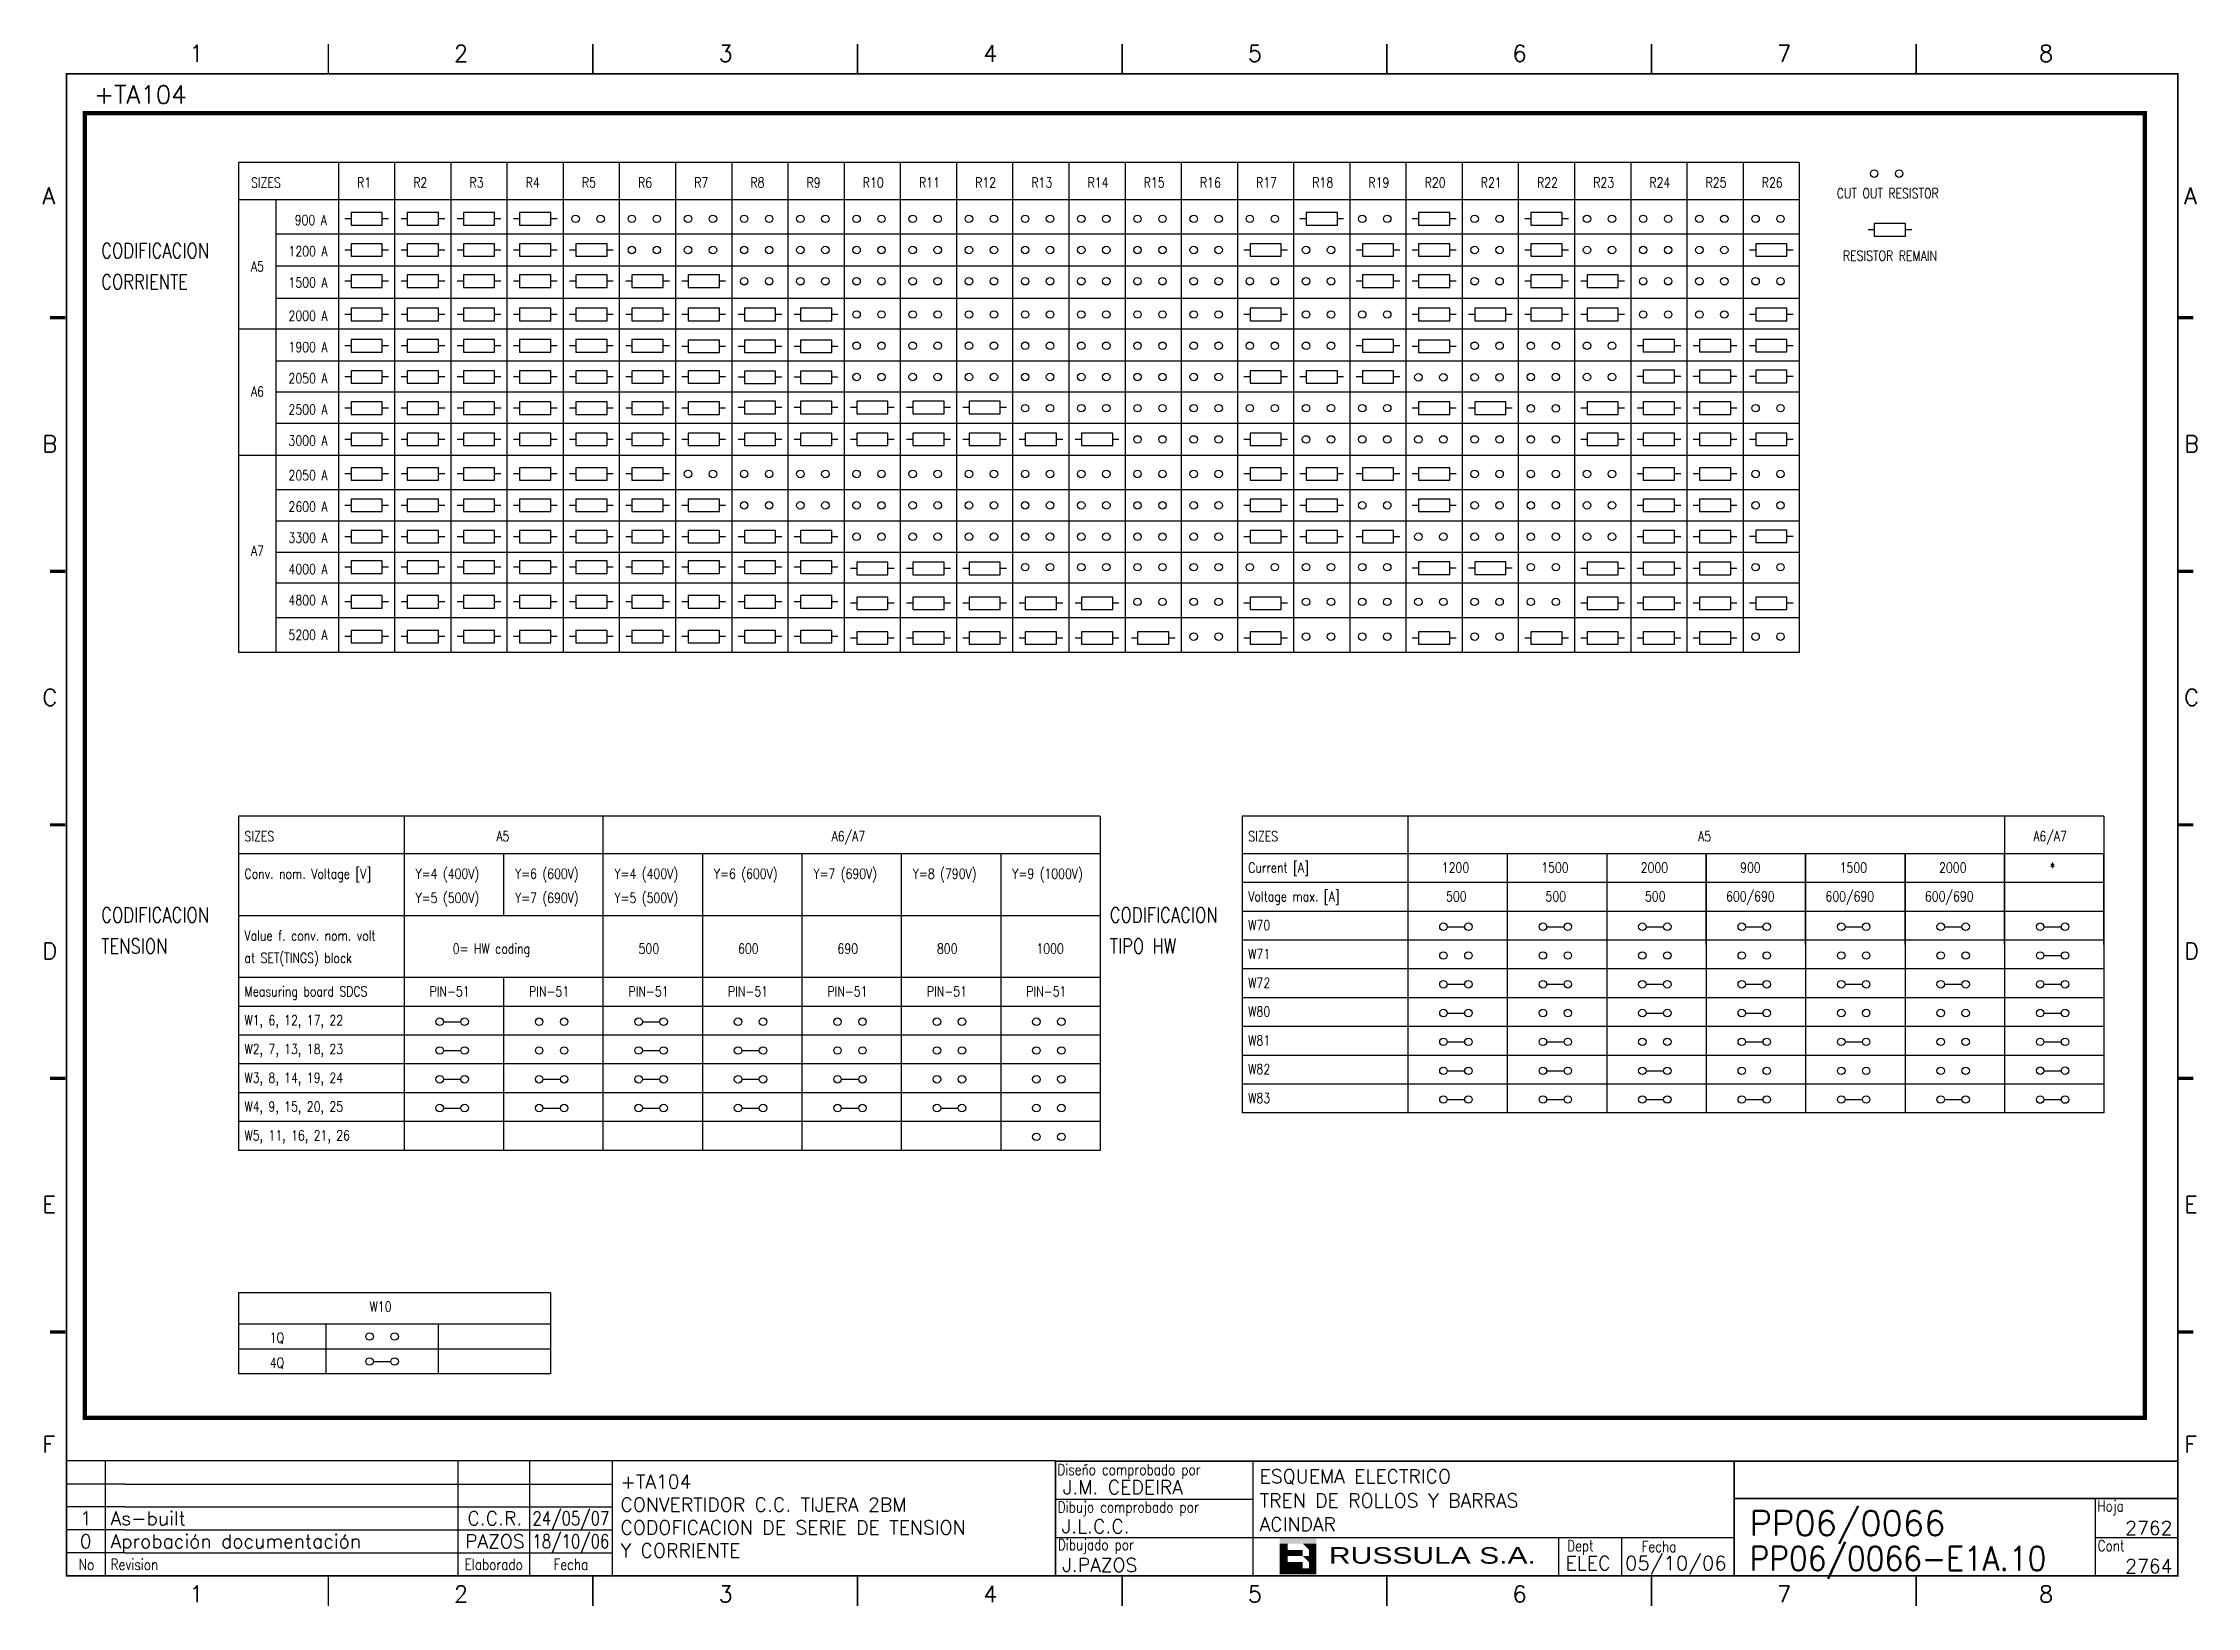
# Model space of a CAD drawing. Extents: x 415 to 809, y 5 to 291.
import ezdxf
from ezdxf.enums import TextEntityAlignment as Align

# ---------------------------------------------------------------- set-up
doc = ezdxf.new("R2010")
doc.units = 0
doc.header["$LTSCALE"] = 10
doc.header["$MEASUREMENT"] = 0
doc.linetypes.add('DASHDOT', pattern=[1, 0.5, -0.25, 0, -0.25])
for name, color, linetype in [('1', 7, 'CONTINUOUS'), ('10', 5, 'CONTINUOUS'), ('2', 7, 'CONTINUOUS'), ('25', 3, 'CONTINUOUS'), ('35', 2, 'CONTINUOUS'), ('DIBUJO', 7, 'CONTINUOUS')]:
    doc.layers.add(name, color=color, linetype=linetype)
doc.styles.add('ABBSTYLE', font='ROMANS.SHX', dxfattribs={"width": 0.8})
doc.styles.add('HELVETICA', font='HELV.SHX')
doc.styles.add('LABEL', font='SIMPLEX', dxfattribs={"width": 0.8, "height": 4})
doc.styles.add('ROMANS', font='ROMANS.SHX')
doc.styles.get("Standard").update_dxf_attribs({"font": 'simplex'})

msp = doc.modelspace()

# ---------------------------------------------------------------- texts
at = {"layer": '2', "color": 6}
msp.add_text('+TA104', height=3.289, dxfattribs=at).set_placement((424.49, 279.92))
at = {"layer": '25', "style": 'ABBSTYLE', "width": 0.8}
for s, height, p in [('SIZES', 1.827, (453.17, 264.56)), ('R1', 1.827, (472.59, 264.56)), ('R2', 1.827, (482.86, 264.56)), ('R3', 1.827, (493.14, 264.56)), ('R4', 1.827, (503.42, 264.56)), ('R5', 1.827, (513.69, 264.56)), ('R6', 1.827, (523.97, 264.56)), ('R7', 1.827, (534.25, 264.56)), ('R8', 1.827, (544.52, 264.56)), ('R9', 1.827, (554.8, 264.56)), ('R10', 1.827, (565.08, 264.56)), ('R11', 1.827, (575.35, 264.56)), ('R12', 1.827, (585.63, 264.56)), ('R13', 1.827, (595.91, 264.56)), ('R14', 1.827, (606.19, 264.56)), ('R15', 1.827, (616.46, 264.56)), ('R16', 1.827, (626.74, 264.56)), ('R17', 1.827, (637.02, 264.56)), ('R18', 1.827, (647.29, 264.56)), ('R19', 1.827, (657.57, 264.56)), ('R20', 1.827, (667.85, 264.56)), ('R21', 1.827, (678.12, 264.56)), ('R22', 1.827, (688.4, 264.56)), ('R23', 1.827, (698.68, 264.56)), ('R24', 1.827, (708.95, 264.56)), ('R25', 1.827, (719.23, 264.56)), ('R26', 1.827, (729.51, 264.56)), ('CUT OUT RESISTOR', 1.827, (743.21, 262.59)), ('900 A', 1.827, (461.17, 257.69)), ('CODIFICACION', 2.7405, (425.77, 251.65)), ('RESISTOR REMAIN', 1.827, (744.35, 251.17)), ('CORRIENTE', 2.74, (425.77, 245.94)), ('A5', 1.827, (453.17, 249.21)), ('1900 A', 1.827, (460.03, 234.46)), ('2050 A', 1.827, (460.03, 228.75)), ('A6', 1.827, (453.17, 226.32)), ('3000 A', 1.827, (460.03, 217.34)), ('2050 A', 1.827, (460.03, 211.01)), ('2600 A', 1.827, (460.03, 205.28)), ('3300 A', 1.827, (460.03, 199.57)), ('A7', 1.827, (453.17, 197.19)), ('4000 A', 1.827, (460.03, 193.86)), ('4800 A', 1.827, (460.03, 188.15)), ('5200 A', 1.827, (460.03, 181.8)), ('SIZES', 1.827, (451.98, 144.96)), ('A5', 1.827, (498.05, 144.96)), ('A6/A7', 1.827, (559.37, 144.96)), ('SIZES', 1.827, (635.58, 144.96)), ('A5', 1.827, (717.86, 144.96)), ('A6/A7', 1.827, (779.18, 144.96)), ('Conv. nom. Voltage [V]', 1.827, (451.98, 138.11)), ('Y=4 (400V)', 1.827, (483.27, 138.11)), ('Y=6 (600V)', 1.827, (501.46, 138.11)), ('Y=6 (600V)', 1.827, (537.84, 138.11)), ('Y=8 (790V)', 1.827, (574.22, 138.11)), ('Y=9 (1000V)', 1.827, (592.41, 138.11)), ('Current [A]', 1.827, (635.58, 139.24)), ('1200', 1.827, (670.98, 139.24)), ('1500', 1.827, (689.17, 139.24)), ('900', 1.827, (725.55, 139.24)), ('1500', 1.827, (743.75, 139.24)), ('2000', 1.827, (761.94, 139.24)), ('*', 1.83, (782.2, 139.24)), ('Y=5 (500V)', 1.827, (483.27, 133.69)), ('Y=7 (690V)', 1.827, (501.46, 133.69)), ('Voltage max. [A]', 1.827, (635.58, 133.97)), ('500', 1.827, (671.76, 133.97)), ('500', 1.827, (689.95, 133.97)), ('600/690', 1.827, (722.97, 133.97)), ('600/690', 1.827, (741.16, 133.97)), ('600/690', 1.827, (759.35, 133.97)), ('CODIFICACION', 2.7405, (425.77, 130.12)), ('CODIFICACION', 2.7405, (610.25, 130.12)), ('W70', 1.827, (635.58, 128.7)), ('TENSION', 2.74, (425.77, 124.41)), ('Value f. conv. nom. volt', 1.827, (451.98, 126.79)), ('0= HW coding', 1.827, (490.07, 124.41)), ('600', 1.827, (542.26, 124.41)), ('800', 1.827, (578.64, 124.41)), ('1000', 1.827, (596.83, 124.41)), ('TIPO HW', 2.74, (610.25, 124.41)), ('at SET(TINGS) block', 1.827, (451.98, 122.71)), ('W71', 1.827, (635.58, 123.43)), ('Measuring board SDCS', 1.827, (451.98, 116.59)), ('PIN-51', 1.827, (485.83, 116.59)), ('PIN-51', 1.827, (504.03, 116.59)), ('PIN-51', 1.827, (540.41, 116.59)), ('PIN-51', 1.827, (576.79, 116.59)), ('PIN-51', 1.827, (594.98, 116.59)), ('W72', 1.827, (635.58, 118.17)), ('W80', 1.827, (635.58, 112.9)), ('W1, 6, 12, 17, 22', 1.827, (451.98, 111.32)), ('W2, 7, 13, 18, 23', 1.827, (451.98, 106.05)), ('W81', 1.827, (635.58, 107.63)), ('W3, 8, 14, 19, 24', 1.827, (451.98, 100.79)), ('W82', 1.827, (635.58, 102.36)), ('W83', 1.827, (635.58, 97.07)), ('W4, 9, 15, 20, 25', 1.827, (451.98, 95.52)), ('W5, 11, 16, 21, 26', 1.827, (451.98, 90.25)), ('W10', 1.827, (474.87, 58.94)), ('4Q', 1.827, (456.6, 48.66))]:
    msp.add_text(s, height=height, dxfattribs=at).set_placement(p)
at = {"layer": '25', "color": 3, "style": 'ABBSTYLE', "width": 0.8}
for s, p in [('1200 A', (460.03, 251.98)), ('2000 A', (460.03, 240.2)), ('2500 A', (460.03, 223.04)), ('Y=4 (400V)', (519.65, 138.11)), ('2000', (707.36, 139.24)), ('Y=5 (500V)', (519.65, 133.69)), ('500', (708.14, 133.97)), ('500', (524.07, 124.41)), ('PIN-51', (522.22, 116.59))]:
    msp.add_text(s, height=1.827, dxfattribs=at).set_placement(p)
at = {"layer": '25', "color": 1, "style": 'ABBSTYLE', "width": 0.8}
for s, p in [('1500 A', (460.03, 246.28)), ('Y=7 (690V)', (556.03, 138.11)), ('690', (560.45, 124.41)), ('PIN-51', (558.6, 116.59)), ('1Q', (456.6, 53.23))]:
    msp.add_text(s, height=1.827, dxfattribs=at).set_placement(p)

# ---------------------------------------------------------------- blocks, each defined once
blk = doc.blocks.new('newcajec')
at = {"layer": '1'}
for p, q in [((179.4, 20.85), (0.13, 20.85)), ((7, 20.85), (7, 0)), ((71, 20.85), (71, 0)), ((84, 20.85), (84, 0.09)), ((99, 20.85), (99, 0)), ((184.64, 20.18), (184.81, 20.01)), ((184.81, 20.01), (185.18, 20.25)), ((215.2, 20.8), (215.2, 0)), ((10.6, 16.64), (0, 16.64)), ((10.6, 16.64), (99, 16.64)), ((10.6, 12.48), (0, 12.48)), ((10.6, 12.48), (99, 12.48)), ((179.4, 13.87), (215.2, 13.87)), ((368, 14.06), (368, 0)), ((10.6, 8.32), (0, 8.32)), ((10.6, 8.32), (99, 8.32)), ((10.6, 4.16), (0, 4.16)), ((10.6, 4.16), (99, 4.16)), ((179.4, 6.93), (267.63, 6.93)), ((267.63, 6.93), (302.5, 6.93)), ((270.63, 6.91), (270.63, 0)), ((282.07, 6.93), (282.07, 0)), ((368, 6.93), (383, 6.93))]:
    blk.add_line(p, q, dxfattribs=at)
for points in [[(47.5, 272.5, 0.3, 0.3, 0), (47.5, 277.91, 0.3, 0.3, 0)], [(95.5, 272.5, 0.3, 0.3, 0), (95.5, 277.91, 0.3, 0.3, 0)], [(143.5, 272.5, 0.3, 0.3, 0), (143.5, 277.91, 0.3, 0.3, 0)], [(191.5, 272.5, 0.3, 0.3, 0), (191.5, 277.91, 0.3, 0.3, 0)], [(239.5, 272.5, 0.3, 0.3, 0), (239.5, 277.91, 0.3, 0.3, 0)], [(287.5, 272.5, 0.3, 0.3, 0), (287.5, 277.91, 0.3, 0.3, 0)], [(335.5, 272.5, 0.3, 0.3, 0), (335.5, 277.91, 0.3, 0.3, 0)], [(-2.99, 228.23, 0.6, 0.6, 0), (-0.18, 228.23, 0.6, 0.6, 0)], [(383.01, 228.23, 0.6, 0.6, 0), (385.82, 228.23, 0.6, 0.6, 0)], [(-2.99, 182.23, 0.6, 0.6, 0), (-0.18, 182.23, 0.6, 0.6, 0)], [(383.01, 182.23, 0.6, 0.6, 0), (385.82, 182.23, 0.6, 0.6, 0)], [(-2.99, 136.23, 0.6, 0.6, 0), (-0.18, 136.23, 0.6, 0.6, 0)], [(383.01, 136.23, 0.6, 0.6, 0), (385.82, 136.23, 0.6, 0.6, 0)], [(-2.99, 90.23, 0.6, 0.6, 0), (-0.18, 90.23, 0.6, 0.6, 0)], [(383.01, 90.23, 0.6, 0.6, 0), (385.82, 90.23, 0.6, 0.6, 0)], [(-2.99, 44.23, 0.6, 0.6, 0), (-0.18, 44.23, 0.6, 0.6, 0)], [(383.01, 44.23, 0.6, 0.6, 0), (385.82, 44.23, 0.6, 0.6, 0)], [(383, 20.8, 0.3, 0.3, 0), (179.4, 20.8, 0.3, 0.3, 0), (179.4, 0, 0.3, 0.3, 0)], [(302.5, 20.8, 0.3, 0.3, 0), (302.5, 0, 0.3, 0.3, 0)], [(302.5, 14, 0.3, 0.3, 0), (383, 14, 0.3, 0.3, 0)], [(47.5, -5.5, 0.3, 0.3, 0), (47.5, -0.09, 0.3, 0.3, 0)], [(95.5, -5.5, 0.3, 0.3, 0), (95.5, -0.09, 0.3, 0.3, 0)], [(143.5, -5.5, 0.3, 0.3, 0), (143.5, -0.09, 0.3, 0.3, 0)], [(191.5, -5.5, 0.3, 0.3, 0), (191.5, -0.09, 0.3, 0.3, 0)], [(239.5, -5.5, 0.3, 0.3, 0), (239.5, -0.09, 0.3, 0.3, 0)], [(287.5, -5.5, 0.3, 0.3, 0), (287.5, -0.09, 0.3, 0.3, 0)], [(335.5, -5.5, 0.3, 0.3, 0), (335.5, -0.09, 0.3, 0.3, 0)]]:
    blk.add_lwpolyline(points, format="xyseb", dxfattribs=at)
at = {"layer": '1', "const_width": 0.3}
blk.add_lwpolyline([(0, 0), (0, 272.5), (383, 272.5), (383, 0)], close=True, dxfattribs=at)
at = {"layer": '2', "color": 14}
for p, q in [((221.42, 4.69), (221.42, 5.81)), ((221.42, 2.47), (221.42, 3.58))]:
    blk.add_line(p, q, dxfattribs=at)
for points in [[(220.05, 5.81), (220.05, 6.92), (226.74, 5.81), (226.74, 6.92)], [(221.42, 2.47), (220.05, 2.47), (221.42, 5.81), (220.05, 5.81)], [(221.42, 4.69), (224.25, 4.69), (221.42, 3.58), (224.25, 3.58)], [(224.25, 5.81), (225.37, 5.81), (225.37, 4.69)], [(225.37, 5.81), (226.74, 5.81), (225.37, 1.35), (226.74, 1.35)], [(224.25, 0.24), (224.25, 2.47), (220.05, 0.24), (220.05, 2.47)], [(224.25, 3.58), (225.37, 3.58), (225.37, 2.47)], [(226.74, 1.35), (226.74, 0.24), (224.25, 1.35), (224.25, 0.24)]]:
    blk.add_solid(points, dxfattribs=at)
at = {"layer": '1', "style": 'ROMANS'}
for s, p in [('1', (22.29, 274.68)), ('2', (70.29, 274.68)), ('3', (118.29, 274.68)), ('4', (166.29, 274.68)), ('5', (214.29, 274.68)), ('6', (262.29, 274.68)), ('7', (310.29, 274.68)), ('8', (357.79, 274.68)), ('A', (-4.37, 248.84)), ('A', (384.13, 248.84)), ('B', (-4.37, 203.84)), ('B', (384.13, 203.84)), ('C', (-4.37, 157.84)), ('C', (384.13, 157.84)), ('D', (-4.37, 111.84)), ('D', (384.13, 111.84)), ('E', (-4.37, 65.84)), ('E', (384.13, 65.84)), ('F', (-4.37, 22.34)), ('F', (384.13, 22.34)), ('1', (22.29, -4.82)), ('2', (70.29, -4.82)), ('3', (118.29, -4.82)), ('4', (166.29, -4.82)), ('5', (214.29, -4.82)), ('6', (262.29, -4.82)), ('7', (310.29, -4.82)), ('8', (357.79, -4.82))]:
    blk.add_text(s, height=3, dxfattribs=at).set_placement(p)
at = {"layer": '1', "style": 'LABEL', "width": 0.8}
for s, p in [('Diseno comprobado por', (179.73, 18.27)), ('Dibujo comprobado por', (179.81, 11.47)), ('Hoja', (368.38, 11.66)), ('Dibujado por', (179.83, 4.64)), ('Fecha', (285.71, 4.3)), ('Cont', (368.43, 4.46)), ('No', (2.23, 1.05)), ('Revision', (8, 1.05))]:
    blk.add_text(s, height=2, dxfattribs=at).set_placement(p)
for s, p in [('Dept', (274.61, 4.44)), ('Elaborado', (77.5, 1.05)), ('Fecha', (91.5, 1.05))]:
    blk.add_text(s, height=2, dxfattribs=at).set_placement(p, align=Align.CENTER)
at = {"layer": '10', "style": 'ROMANS'}
for tag, p in [('REV41', (3.5, 18.74)), ('REV43', (77.7, 18.74)), ('REV31', (3.5, 14.58)), ('REV33', (77.7, 14.58)), ('REV21', (3.5, 10.42)), ('REV23', (77.7, 10.42)), ('REV11', (3.5, 6.27)), ('REV13', (77.7, 6.27))]:
    blk.add_attdef(tag, text='', height=2.5, dxfattribs=at).set_placement(p, align=Align.MIDDLE)
for tag, p, height in [('REV42', (8, 17.49), 2.5), ('REV32', (8, 13.33), 2.5), ('SHEETNAME1', (100.5, 15.83), 2.5), ('DESIGNCHECK', (180.74, 14.83), 2.5), ('DOCUMENTTYPE', (216.43, 16.8), 2.5), ('NOTA', (305.32, 15.8), 3), ('SHEETNAME2', (100.5, 11.67), 2.5), ('OBJECT', (216.43, 12.4), 2.5), ('ORDER', (305.32, 7.3), 4.5), ('REV22', (8, 9.17), 2.5), ('SHEETNAME3', (100.5, 7.51), 2.5), ('DRAWINGCHECK', (180.53, 7.71), 2.5), ('CUSTOMER', (216.43, 8.08), 2.5), ('REV12', (8, 5.01), 2.5), ('SHEETNAME4', (100.5, 3.35), 2.5), ('DOCUMENT_ID', (305.32, 0.93), 4.4), ('USER', (180.63, 0.71), 2.5), ('DEPARTMENT', (271.93, 1.05), 2.5)]:
    blk.add_attdef(tag, p, '', height=height, dxfattribs=at)
for tag, width, p, p2 in [('REV44', 1.221199, (84.53, 17.49), (98.48, 17.49)), ('REV34', 1.221199, (84.53, 13.33), (98.48, 13.33)), ('REV24', 1.221199, (84.53, 9.17), (98.48, 9.17)), ('REV14', 1.221199, (84.53, 5.01), (98.48, 5.01)), ('CREATED2', 7.039915, (282.71, 1.05), (301.14, 1.05))]:
    blk.add_attdef(tag, text='', height=2.5, dxfattribs=dict(at, width=width)).set_placement(p, p2, align=Align.FIT)
for tag, p in [('SHEET', (382, 7.43)), ('NEXTSHEET', (382, 0.5))]:
    blk.add_attdef(tag, text='', height=2.5, dxfattribs=at).set_placement(p, align=Align.RIGHT)
at = {"layer": 'DIBUJO', "color": 14, "style": 'HELVETICA', "width": 1.3}
blk.add_text('RUSSULA S.A.', height=3, dxfattribs=at).set_placement((229, 2.19))

# ---------------------------------------------------------------- linework, layer by layer
at = {"layer": '2', "color": 2}
for p, q in [((457.74, 238.62), (450.89, 238.62)), ((457.76, 215.56), (450.89, 215.56)), ((450.89, 192.2), (450.89, 179.5)), ((736.36, 192.2), (736.36, 179.5)), ((481.17, 149.53), (481.17, 88.42)), ((517.55, 149.53), (517.55, 88.42)), ((664.77, 149.53), (664.77, 95.27)), ((773.91, 149.53), (773.91, 95.27)), ((499.36, 142.68), (499.36, 131.35)), ((517.55, 142.68), (517.55, 131.35)), ((535.74, 142.68), (535.74, 131.35)), ((553.93, 142.68), (553.93, 131.35)), ((572.12, 142.68), (572.12, 131.35)), ((590.32, 142.68), (590.32, 131.35)), ((608.51, 142.68), (608.51, 131.35)), ((682.96, 142.68), (682.96, 95.27)), ((701.15, 142.68), (701.15, 95.27)), ((719.34, 142.68), (719.34, 95.27)), ((719.34, 142.68), (719.34, 126.09)), ((719.34, 126.09), (719.34, 142.68)), ((737.53, 142.68), (737.53, 95.27)), ((737.53, 142.68), (737.53, 126.09)), ((737.53, 126.09), (737.53, 142.68)), ((755.72, 142.68), (755.72, 95.27)), ((755.72, 142.68), (755.72, 126.09)), ((755.72, 126.09), (755.72, 142.68)), ((773.91, 142.68), (773.91, 95.27)), ((773.91, 142.68), (773.91, 126.09)), ((773.91, 126.09), (773.91, 142.68)), ((792.1, 142.68), (792.1, 126.09)), ((792.1, 126.09), (792.1, 142.68)), ((535.74, 131.35), (535.74, 120.03)), ((553.93, 131.35), (553.93, 120.03)), ((572.12, 131.35), (572.12, 120.03)), ((590.32, 131.35), (590.32, 120.03)), ((608.51, 131.35), (608.51, 120.03)), ((499.36, 120.03), (499.36, 88.42)), ((535.74, 120.03), (535.74, 88.42)), ((553.93, 120.03), (553.93, 88.42)), ((572.12, 120.03), (572.12, 88.42)), ((590.32, 120.03), (590.32, 88.42))]:
    msp.add_line(p, q, dxfattribs=at)
at = {"layer": '2', "color": 3, "linetype": 'DASHDOT'}
msp.add_lwpolyline([(422.79, 278.14, 0.804, 0.804, 0), (799.59, 278.14, 0.804, 0.804, 0), (799.59, 39.49, 0.804, 0.804, 0), (422.79, 39.49, 0.804, 0.804, 0), (422.79, 278.14, 0.804, 0.804, 0)], format="xyseb", dxfattribs=at)
at = {"layer": '25', "color": 1}
for p, q in [((477.18, 248.56), (471.47, 248.56)), ((471.47, 248.56), (471.47, 246.28)), ((477.18, 246.28), (477.18, 248.56)), ((487.46, 248.56), (481.75, 248.56)), ((481.75, 248.56), (481.75, 246.28)), ((487.46, 246.28), (487.46, 248.56)), ((497.74, 248.56), (492.03, 248.56)), ((492.03, 248.56), (492.03, 246.28)), ((497.74, 246.28), (497.74, 248.56)), ((508.01, 248.56), (502.3, 248.56)), ((502.3, 248.56), (502.3, 246.28)), ((508.01, 246.28), (508.01, 248.56)), ((518.29, 248.56), (512.58, 248.56)), ((512.58, 248.56), (512.58, 246.28)), ((518.29, 246.28), (518.29, 248.56)), ((528.57, 248.56), (522.86, 248.56)), ((522.86, 248.56), (522.86, 246.28)), ((528.57, 246.28), (528.57, 248.56)), ((538.84, 248.56), (533.13, 248.56)), ((533.13, 248.56), (533.13, 246.28)), ((538.84, 246.28), (538.84, 248.56)), ((662.17, 248.56), (656.46, 248.56)), ((656.46, 248.56), (656.46, 246.28)), ((662.17, 246.28), (662.17, 248.56)), ((672.44, 248.56), (666.73, 248.56)), ((666.73, 248.56), (666.73, 246.28)), ((672.44, 246.28), (672.44, 248.56)), ((693, 248.56), (687.29, 248.56)), ((687.29, 248.56), (687.29, 246.28)), ((693, 246.28), (693, 248.56)), ((703.27, 248.56), (697.56, 248.56)), ((697.56, 248.56), (697.56, 246.28)), ((703.27, 246.28), (703.27, 248.56)), ((471.47, 247.42), (470.33, 247.42)), ((471.47, 246.28), (477.18, 246.28)), ((478.32, 247.42), (477.18, 247.42)), ((481.75, 247.42), (480.61, 247.42)), ((481.75, 246.28), (487.46, 246.28)), ((488.6, 247.42), (487.46, 247.42)), ((492.03, 247.42), (490.88, 247.42)), ((492.03, 246.28), (497.74, 246.28)), ((498.88, 247.42), (497.74, 247.42)), ((502.3, 247.42), (501.16, 247.42)), ((502.3, 246.28), (508.01, 246.28)), ((509.15, 247.42), (508.01, 247.42)), ((512.58, 247.42), (511.44, 247.42)), ((512.58, 246.28), (518.29, 246.28)), ((519.43, 247.42), (518.29, 247.42)), ((522.86, 247.42), (521.71, 247.42)), ((522.86, 246.28), (528.57, 246.28)), ((529.71, 247.42), (528.57, 247.42)), ((533.13, 247.42), (531.99, 247.42)), ((533.13, 246.28), (538.84, 246.28)), ((539.98, 247.42), (538.84, 247.42)), ((656.46, 247.42), (655.31, 247.42)), ((656.46, 246.28), (662.17, 246.28)), ((663.31, 247.42), (662.17, 247.42)), ((666.73, 247.42), (665.59, 247.42)), ((666.73, 246.28), (672.44, 246.28)), ((673.58, 247.42), (672.44, 247.42)), ((687.29, 247.42), (686.14, 247.42)), ((687.29, 246.28), (693, 246.28)), ((694.14, 247.42), (693, 247.42)), ((697.56, 247.42), (696.42, 247.42)), ((697.56, 246.28), (703.27, 246.28)), ((704.41, 247.42), (703.27, 247.42))]:
    msp.add_line(p, q, dxfattribs=at)
for centre in [(543.38, 247.42), (547.95, 247.42), (553.66, 247.42), (558.23, 247.42), (563.94, 247.42), (568.5, 247.42), (574.21, 247.42), (578.78, 247.42), (584.49, 247.42), (589.06, 247.42), (594.77, 247.42), (599.33, 247.42), (605.04, 247.42), (609.61, 247.42), (615.32, 247.42), (619.89, 247.42), (625.6, 247.42), (630.16, 247.42), (635.87, 247.42), (640.44, 247.42), (646.15, 247.42), (650.72, 247.42), (676.98, 247.42), (681.55, 247.42), (707.81, 247.42), (712.38, 247.42), (718.09, 247.42), (722.66, 247.42), (728.37, 247.42), (732.93, 247.42)]:
    msp.add_circle(centre, 0.685, dxfattribs=at)
at = {"layer": '35'}
for p, q in [((736.36, 269.13), (450.89, 269.13)), ((450.89, 269.13), (450.89, 192.2)), ((736.37, 269.13), (450.9, 269.13)), ((469.16, 269.13), (469.16, 179.5)), ((479.44, 269.13), (479.44, 179.5)), ((489.71, 269.13), (489.71, 179.5)), ((499.99, 269.13), (499.99, 179.5)), ((510.27, 269.13), (510.27, 179.5)), ((520.54, 269.13), (520.54, 179.5)), ((530.82, 269.13), (530.82, 179.5)), ((541.1, 269.13), (541.1, 179.5)), ((551.38, 269.13), (551.38, 179.5)), ((561.65, 269.13), (561.65, 179.5)), ((571.93, 269.13), (571.93, 179.5)), ((582.21, 269.13), (582.21, 179.5)), ((592.48, 269.13), (592.48, 179.5)), ((602.76, 269.13), (602.76, 179.5)), ((613.04, 269.13), (613.04, 179.5)), ((623.31, 269.13), (623.31, 179.5)), ((633.59, 269.13), (633.59, 179.5)), ((643.87, 269.13), (643.87, 179.5)), ((654.14, 269.13), (654.14, 179.5)), ((664.42, 269.13), (664.42, 179.5)), ((674.7, 269.13), (674.7, 179.5)), ((684.97, 269.13), (684.97, 179.5)), ((695.25, 269.13), (695.25, 179.5)), ((705.53, 269.13), (705.53, 179.5)), ((715.81, 269.13), (715.81, 179.5)), ((726.08, 269.13), (726.08, 179.5)), ((736.36, 269.13), (736.36, 192.2)), ((736.36, 262.28), (450.89, 262.28)), ((457.74, 262.28), (457.74, 179.5)), ((471.47, 258.84), (470.33, 258.84)), ((477.18, 259.98), (471.47, 259.98)), ((471.47, 259.98), (471.47, 257.69)), ((471.47, 257.69), (477.18, 257.69)), ((477.18, 257.69), (477.18, 259.98)), ((478.32, 258.84), (477.18, 258.84)), ((481.75, 258.84), (480.61, 258.84)), ((487.46, 259.98), (481.75, 259.98)), ((481.75, 259.98), (481.75, 257.69)), ((481.75, 257.69), (487.46, 257.69)), ((487.46, 257.69), (487.46, 259.98)), ((488.6, 258.84), (487.46, 258.84)), ((492.03, 258.84), (490.88, 258.84)), ((497.74, 259.98), (492.03, 259.98)), ((492.03, 259.98), (492.03, 257.69)), ((492.03, 257.69), (497.74, 257.69)), ((497.74, 257.69), (497.74, 259.98)), ((498.88, 258.84), (497.74, 258.84)), ((502.3, 258.84), (501.16, 258.84)), ((508.01, 259.98), (502.3, 259.98)), ((502.3, 259.98), (502.3, 257.69)), ((502.3, 257.69), (508.01, 257.69)), ((508.01, 257.69), (508.01, 259.98)), ((509.15, 258.84), (508.01, 258.84)), ((646.18, 258.84), (645.04, 258.84)), ((651.89, 259.98), (646.18, 259.98)), ((646.18, 259.98), (646.18, 257.69)), ((646.18, 257.69), (651.89, 257.69)), ((651.89, 257.69), (651.89, 259.98)), ((653.03, 258.84), (651.89, 258.84)), ((666.73, 258.84), (665.59, 258.84)), ((672.44, 259.98), (666.73, 259.98)), ((666.73, 259.98), (666.73, 257.69)), ((666.73, 257.69), (672.44, 257.69)), ((672.44, 257.69), (672.44, 259.98)), ((673.58, 258.84), (672.44, 258.84)), ((687.29, 258.84), (686.14, 258.84)), ((693, 259.98), (687.29, 259.98)), ((687.29, 259.98), (687.29, 257.69)), ((687.29, 257.69), (693, 257.69)), ((693, 257.69), (693, 259.98)), ((694.14, 258.84), (693, 258.84)), ((750.09, 256.83), (748.95, 256.83)), ((755.8, 257.98), (750.09, 257.98)), ((750.09, 257.98), (750.09, 255.69)), ((755.8, 255.69), (755.8, 257.98)), ((756.94, 256.83), (755.8, 256.83)), ((736.36, 256.01), (457.76, 256.01)), ((750.09, 255.69), (755.8, 255.69)), ((736.36, 250.18), (457.76, 250.18)), ((736.36, 244.26), (457.76, 244.26)), ((736.38, 238.62), (457.74, 238.62)), ((471.47, 236.75), (471.47, 234.46)), ((477.18, 236.75), (471.47, 236.75)), ((477.18, 234.46), (477.18, 236.75)), ((487.46, 236.75), (481.75, 236.75)), ((481.75, 236.75), (481.75, 234.46)), ((487.46, 234.46), (487.46, 236.75)), ((497.74, 236.75), (492.03, 236.75)), ((492.03, 236.75), (492.03, 234.46)), ((497.74, 234.46), (497.74, 236.75)), ((508.01, 236.75), (502.3, 236.75)), ((502.3, 236.75), (502.3, 234.46)), ((508.01, 234.46), (508.01, 236.75)), ((512.58, 236.75), (512.58, 234.46)), ((518.29, 236.75), (512.58, 236.75)), ((518.29, 234.46), (518.29, 236.75)), ((528.57, 236.75), (522.86, 236.75)), ((522.86, 236.75), (522.86, 234.46)), ((528.57, 234.46), (528.57, 236.75)), ((656.46, 236.75), (656.46, 234.46)), ((662.17, 236.75), (656.46, 236.75)), ((662.17, 234.46), (662.17, 236.75)), ((713.55, 236.77), (707.84, 236.77)), ((707.84, 236.77), (707.84, 234.49)), ((713.55, 234.49), (713.55, 236.77)), ((723.83, 236.77), (718.12, 236.77)), ((718.12, 236.77), (718.12, 234.49)), ((723.83, 234.49), (723.83, 236.77)), ((728.39, 236.77), (728.39, 234.49)), ((734.1, 236.77), (728.39, 236.77)), ((734.1, 234.49), (734.1, 236.77)), ((736.36, 232.78), (457.76, 232.78)), ((471.47, 235.61), (470.33, 235.61)), ((471.47, 234.46), (477.18, 234.46)), ((478.32, 235.61), (477.18, 235.61)), ((481.75, 235.61), (480.61, 235.61)), ((481.75, 234.46), (487.46, 234.46)), ((488.6, 235.61), (487.46, 235.61)), ((492.03, 235.61), (490.88, 235.61)), ((492.03, 234.46), (497.74, 234.46)), ((498.88, 235.61), (497.74, 235.61)), ((502.3, 235.61), (501.16, 235.61)), ((502.3, 234.46), (508.01, 234.46)), ((509.15, 235.61), (508.01, 235.61)), ((512.58, 235.61), (511.44, 235.61)), ((512.58, 234.46), (518.29, 234.46)), ((519.43, 235.61), (518.29, 235.61)), ((522.86, 235.61), (521.71, 235.61)), ((522.86, 234.46), (528.57, 234.46)), ((529.71, 235.61), (528.57, 235.61)), ((656.46, 235.61), (655.31, 235.61)), ((656.46, 234.46), (662.17, 234.46)), ((663.31, 235.61), (662.17, 235.61)), ((707.84, 235.63), (706.7, 235.63)), ((707.84, 234.49), (713.55, 234.49)), ((714.69, 235.63), (713.55, 235.63)), ((718.12, 235.63), (716.98, 235.63)), ((718.12, 234.49), (723.83, 234.49)), ((724.97, 235.63), (723.83, 235.63)), ((728.39, 235.63), (727.25, 235.63)), ((728.39, 234.49), (734.1, 234.49)), ((735.25, 235.63), (734.1, 235.63)), ((471.47, 229.9), (470.33, 229.9)), ((471.47, 231.04), (471.47, 228.75)), ((477.18, 231.04), (471.47, 231.04)), ((471.47, 228.75), (477.18, 228.75)), ((477.18, 228.75), (477.18, 231.04)), ((478.32, 229.9), (477.18, 229.9)), ((481.75, 229.9), (480.61, 229.9)), ((481.75, 231.04), (481.75, 228.75)), ((487.46, 231.04), (481.75, 231.04)), ((481.75, 228.75), (487.46, 228.75)), ((487.46, 228.75), (487.46, 231.04)), ((488.6, 229.9), (487.46, 229.9)), ((492.03, 229.9), (490.88, 229.9)), ((497.74, 231.04), (492.03, 231.04)), ((492.03, 231.04), (492.03, 228.75)), ((492.03, 228.75), (497.74, 228.75)), ((497.74, 228.75), (497.74, 231.04)), ((498.88, 229.9), (497.74, 229.9)), ((502.3, 229.9), (501.16, 229.9)), ((502.3, 231.04), (502.3, 228.75)), ((508.01, 231.04), (502.3, 231.04)), ((502.3, 228.75), (508.01, 228.75)), ((508.01, 228.75), (508.01, 231.04)), ((509.15, 229.9), (508.01, 229.9)), ((512.58, 229.9), (511.44, 229.9)), ((512.58, 231.04), (512.58, 228.75)), ((518.29, 231.04), (512.58, 231.04)), ((512.58, 228.75), (518.29, 228.75)), ((518.29, 228.75), (518.29, 231.04)), ((519.43, 229.9), (518.29, 229.9)), ((522.86, 229.9), (521.71, 229.9)), ((528.57, 231.04), (522.86, 231.04)), ((522.86, 231.04), (522.86, 228.75)), ((522.86, 228.75), (528.57, 228.75)), ((528.57, 228.75), (528.57, 231.04)), ((529.71, 229.9), (528.57, 229.9)), ((533.13, 229.9), (531.99, 229.9)), ((533.13, 231.04), (533.13, 228.75)), ((538.84, 231.04), (533.13, 231.04)), ((533.13, 228.75), (538.84, 228.75)), ((538.84, 228.75), (538.84, 231.04)), ((539.98, 229.9), (538.84, 229.9)), ((635.9, 229.9), (634.76, 229.9)), ((641.61, 231.04), (635.9, 231.04)), ((635.9, 231.04), (635.9, 228.75)), ((635.9, 228.75), (641.61, 228.75)), ((641.61, 228.75), (641.61, 231.04)), ((642.75, 229.9), (641.61, 229.9)), ((646.18, 229.9), (645.04, 229.9)), ((646.18, 231.04), (646.18, 228.75)), ((651.89, 231.04), (646.18, 231.04)), ((646.18, 228.75), (651.89, 228.75)), ((651.89, 228.75), (651.89, 231.04)), ((653.03, 229.9), (651.89, 229.9)), ((656.46, 229.9), (655.31, 229.9)), ((656.46, 231.04), (656.46, 228.75)), ((662.17, 231.04), (656.46, 231.04)), ((656.46, 228.75), (662.17, 228.75)), ((662.17, 228.75), (662.17, 231.04)), ((663.31, 229.9), (662.17, 229.9)), ((707.84, 229.98), (706.7, 229.98)), ((707.84, 231.12), (707.84, 228.84)), ((713.55, 231.12), (707.84, 231.12)), ((707.84, 228.84), (713.55, 228.84)), ((713.55, 228.84), (713.55, 231.12)), ((714.69, 229.98), (713.55, 229.98)), ((718.12, 229.98), (716.98, 229.98)), ((723.83, 231.12), (718.12, 231.12)), ((718.12, 231.12), (718.12, 228.84)), ((718.12, 228.84), (723.83, 228.84)), ((723.83, 228.84), (723.83, 231.12)), ((724.97, 229.98), (723.83, 229.98)), ((728.39, 229.98), (727.25, 229.98)), ((728.39, 231.12), (728.39, 228.84)), ((734.1, 231.12), (728.39, 231.12)), ((728.39, 228.84), (734.1, 228.84)), ((734.1, 228.84), (734.1, 231.12)), ((735.25, 229.98), (734.1, 229.98)), ((736.36, 227.13), (457.76, 227.13)), ((736.36, 221.39), (457.76, 221.39)), ((471.47, 218.48), (470.33, 218.48)), ((471.47, 219.62), (471.47, 217.34)), ((477.18, 219.62), (471.47, 219.62)), ((471.47, 217.34), (477.18, 217.34)), ((477.18, 217.34), (477.18, 219.62)), ((478.32, 218.48), (477.18, 218.48)), ((481.75, 218.48), (480.61, 218.48)), ((481.75, 219.62), (481.75, 217.34)), ((487.46, 219.62), (481.75, 219.62)), ((481.75, 217.34), (487.46, 217.34)), ((487.46, 217.34), (487.46, 219.62)), ((488.6, 218.48), (487.46, 218.48)), ((492.03, 218.48), (490.88, 218.48)), ((492.03, 219.62), (492.03, 217.34)), ((497.74, 219.62), (492.03, 219.62)), ((492.03, 217.34), (497.74, 217.34)), ((497.74, 217.34), (497.74, 219.62)), ((498.88, 218.48), (497.74, 218.48)), ((502.3, 218.48), (501.16, 218.48)), ((502.3, 219.62), (502.3, 217.34)), ((508.01, 219.62), (502.3, 219.62)), ((502.3, 217.34), (508.01, 217.34)), ((508.01, 217.34), (508.01, 219.62)), ((509.15, 218.48), (508.01, 218.48)), ((512.58, 218.48), (511.44, 218.48)), ((512.58, 219.62), (512.58, 217.34)), ((518.29, 219.62), (512.58, 219.62)), ((512.58, 217.34), (518.29, 217.34)), ((518.29, 217.34), (518.29, 219.62)), ((519.43, 218.48), (518.29, 218.48)), ((522.86, 218.48), (521.71, 218.48)), ((522.86, 219.62), (522.86, 217.34)), ((528.57, 219.62), (522.86, 219.62)), ((522.86, 217.34), (528.57, 217.34)), ((528.57, 217.34), (528.57, 219.62)), ((529.71, 218.48), (528.57, 218.48)), ((533.13, 218.48), (531.99, 218.48)), ((533.13, 219.62), (533.13, 217.34)), ((538.84, 219.62), (533.13, 219.62)), ((533.13, 217.34), (538.84, 217.34)), ((538.84, 217.34), (538.84, 219.62)), ((539.98, 218.48), (538.84, 218.48)), ((543.41, 218.48), (542.27, 218.48)), ((543.41, 219.62), (543.41, 217.34)), ((549.12, 219.62), (543.41, 219.62)), ((543.41, 217.34), (549.12, 217.34)), ((549.12, 217.34), (549.12, 219.62)), ((550.26, 218.48), (549.12, 218.48)), ((553.69, 218.48), (552.55, 218.48)), ((553.69, 219.62), (553.69, 217.34)), ((559.4, 219.62), (553.69, 219.62)), ((553.69, 217.34), (559.4, 217.34)), ((559.4, 217.34), (559.4, 219.62)), ((560.54, 218.48), (559.4, 218.48)), ((563.96, 218.48), (562.82, 218.48)), ((563.96, 219.62), (563.96, 217.34)), ((569.67, 219.62), (563.96, 219.62)), ((563.96, 217.34), (569.67, 217.34)), ((569.67, 217.34), (569.67, 219.62)), ((570.82, 218.48), (569.67, 218.48)), ((574.24, 218.48), (573.1, 218.48)), ((579.95, 219.62), (574.24, 219.62)), ((574.24, 219.62), (574.24, 217.34)), ((574.24, 217.34), (579.95, 217.34)), ((579.95, 217.34), (579.95, 219.62)), ((581.09, 218.48), (579.95, 218.48)), ((584.52, 218.48), (583.38, 218.48)), ((584.52, 219.62), (584.52, 217.34)), ((590.23, 219.62), (584.52, 219.62)), ((584.52, 217.34), (590.23, 217.34)), ((590.23, 217.34), (590.23, 219.62)), ((591.37, 218.48), (590.23, 218.48)), ((594.79, 218.48), (593.65, 218.48)), ((594.79, 219.62), (594.79, 217.34)), ((600.5, 219.62), (594.79, 219.62)), ((594.79, 217.34), (600.5, 217.34)), ((600.5, 217.34), (600.5, 219.62)), ((601.65, 218.48), (600.5, 218.48)), ((605.07, 218.48), (603.93, 218.48)), ((610.78, 219.62), (605.07, 219.62)), ((605.07, 219.62), (605.07, 217.34)), ((605.07, 217.34), (610.78, 217.34)), ((610.78, 217.34), (610.78, 219.62)), ((611.92, 218.48), (610.78, 218.48)), ((635.9, 218.48), (634.76, 218.48)), ((641.61, 219.62), (635.9, 219.62)), ((635.9, 219.62), (635.9, 217.34)), ((635.9, 217.34), (641.61, 217.34)), ((641.61, 217.34), (641.61, 219.62)), ((642.75, 218.48), (641.61, 218.48)), ((697.56, 218.48), (696.42, 218.48)), ((703.27, 219.62), (697.56, 219.62)), ((697.56, 219.62), (697.56, 217.34)), ((697.56, 217.34), (703.27, 217.34)), ((703.27, 217.34), (703.27, 219.62)), ((704.41, 218.48), (703.27, 218.48)), ((707.84, 218.48), (706.7, 218.48)), ((707.84, 219.62), (707.84, 217.34)), ((713.55, 219.62), (707.84, 219.62)), ((707.84, 217.34), (713.55, 217.34)), ((713.55, 217.34), (713.55, 219.62)), ((714.69, 218.48), (713.55, 218.48)), ((718.12, 218.48), (716.98, 218.48)), ((718.12, 219.62), (718.12, 217.34)), ((723.83, 219.62), (718.12, 219.62)), ((718.12, 217.34), (723.83, 217.34)), ((723.83, 217.34), (723.83, 219.62)), ((724.97, 218.48), (723.83, 218.48)), ((728.39, 218.48), (727.25, 218.48)), ((728.39, 219.62), (728.39, 217.34)), ((734.1, 219.62), (728.39, 219.62)), ((728.39, 217.34), (734.1, 217.34)), ((734.1, 217.34), (734.1, 219.62)), ((735.25, 218.48), (734.1, 218.48)), ((736.36, 215.56), (457.76, 215.56)), ((471.47, 213.3), (471.47, 211.01)), ((477.18, 213.3), (471.47, 213.3)), ((477.18, 211.01), (477.18, 213.3)), ((487.46, 213.3), (481.75, 213.3)), ((481.75, 213.3), (481.75, 211.01)), ((487.46, 211.01), (487.46, 213.3)), ((497.74, 213.3), (492.03, 213.3)), ((492.03, 213.3), (492.03, 211.01)), ((497.74, 211.01), (497.74, 213.3)), ((508.01, 213.3), (502.3, 213.3)), ((502.3, 213.3), (502.3, 211.01)), ((508.01, 211.01), (508.01, 213.3)), ((512.58, 213.3), (512.58, 211.01)), ((518.29, 213.3), (512.58, 213.3)), ((518.29, 211.01), (518.29, 213.3)), ((528.57, 213.3), (522.86, 213.3)), ((522.86, 213.3), (522.86, 211.01)), ((528.57, 211.01), (528.57, 213.3)), ((641.61, 213.3), (635.9, 213.3)), ((635.9, 213.3), (635.9, 211.01)), ((641.61, 211.01), (641.61, 213.3)), ((651.89, 213.3), (646.18, 213.3)), ((646.18, 213.3), (646.18, 211.01)), ((651.89, 211.01), (651.89, 213.3)), ((656.46, 213.3), (656.46, 211.01)), ((662.17, 213.3), (656.46, 213.3)), ((662.17, 211.01), (662.17, 213.3)), ((672.44, 213.3), (666.73, 213.3)), ((666.73, 213.3), (666.73, 211.01)), ((672.44, 211.01), (672.44, 213.3)), ((713.55, 213.3), (707.84, 213.3)), ((707.84, 213.3), (707.84, 211.02)), ((713.55, 211.02), (713.55, 213.3)), ((723.83, 213.3), (718.12, 213.3)), ((718.12, 213.3), (718.12, 211.02)), ((723.83, 211.02), (723.83, 213.3)), ((736.36, 209.24), (457.76, 209.24)), ((471.47, 212.16), (470.33, 212.16)), ((471.47, 211.01), (477.18, 211.01)), ((478.32, 212.16), (477.18, 212.16)), ((481.75, 212.16), (480.61, 212.16)), ((481.75, 211.01), (487.46, 211.01)), ((488.6, 212.16), (487.46, 212.16)), ((492.03, 212.16), (490.88, 212.16)), ((492.03, 211.01), (497.74, 211.01)), ((498.88, 212.16), (497.74, 212.16)), ((502.3, 212.16), (501.16, 212.16)), ((502.3, 211.01), (508.01, 211.01)), ((509.15, 212.16), (508.01, 212.16)), ((512.58, 212.16), (511.44, 212.16)), ((512.58, 211.01), (518.29, 211.01)), ((519.43, 212.16), (518.29, 212.16)), ((522.86, 212.16), (521.71, 212.16)), ((522.86, 211.01), (528.57, 211.01)), ((529.71, 212.16), (528.57, 212.16)), ((635.9, 212.16), (634.76, 212.16)), ((635.9, 211.01), (641.61, 211.01)), ((642.75, 212.16), (641.61, 212.16)), ((646.18, 212.16), (645.04, 212.16)), ((646.18, 211.01), (651.89, 211.01)), ((653.03, 212.16), (651.89, 212.16)), ((656.46, 212.16), (655.31, 212.16)), ((656.46, 211.01), (662.17, 211.01)), ((663.31, 212.16), (662.17, 212.16)), ((666.73, 212.16), (665.59, 212.16)), ((666.73, 211.01), (672.44, 211.01)), ((673.58, 212.16), (672.44, 212.16)), ((707.84, 212.16), (706.7, 212.16)), ((707.84, 211.02), (713.55, 211.02)), ((714.69, 212.16), (713.55, 212.16)), ((718.12, 212.16), (716.98, 212.16)), ((718.12, 211.02), (723.83, 211.02)), ((724.97, 212.16), (723.83, 212.16)), ((471.47, 206.42), (470.33, 206.42)), ((471.47, 207.56), (471.47, 205.28)), ((477.18, 207.56), (471.47, 207.56)), ((471.47, 205.28), (477.18, 205.28)), ((477.18, 205.28), (477.18, 207.56)), ((478.32, 206.42), (477.18, 206.42)), ((481.75, 206.42), (480.61, 206.42)), ((481.75, 207.56), (481.75, 205.28)), ((487.46, 207.56), (481.75, 207.56)), ((481.75, 205.28), (487.46, 205.28)), ((487.46, 205.28), (487.46, 207.56)), ((488.6, 206.42), (487.46, 206.42)), ((492.03, 206.42), (490.88, 206.42)), ((497.74, 207.56), (492.03, 207.56)), ((492.03, 207.56), (492.03, 205.28)), ((492.03, 205.28), (497.74, 205.28)), ((497.74, 205.28), (497.74, 207.56)), ((498.88, 206.42), (497.74, 206.42)), ((502.3, 206.42), (501.16, 206.42)), ((502.3, 207.56), (502.3, 205.28)), ((508.01, 207.56), (502.3, 207.56)), ((502.3, 205.28), (508.01, 205.28)), ((508.01, 205.28), (508.01, 207.56)), ((509.15, 206.42), (508.01, 206.42)), ((512.58, 206.42), (511.44, 206.42)), ((512.58, 207.56), (512.58, 205.28)), ((518.29, 207.56), (512.58, 207.56)), ((512.58, 205.28), (518.29, 205.28)), ((518.29, 205.28), (518.29, 207.56)), ((519.43, 206.42), (518.29, 206.42)), ((522.86, 206.42), (521.71, 206.42)), ((528.57, 207.56), (522.86, 207.56)), ((522.86, 207.56), (522.86, 205.28)), ((522.86, 205.28), (528.57, 205.28)), ((528.57, 205.28), (528.57, 207.56)), ((529.71, 206.42), (528.57, 206.42)), ((533.13, 206.42), (531.99, 206.42)), ((533.13, 207.56), (533.13, 205.28)), ((538.84, 207.56), (533.13, 207.56)), ((533.13, 205.28), (538.84, 205.28)), ((538.84, 205.28), (538.84, 207.56)), ((539.98, 206.42), (538.84, 206.42)), ((635.9, 206.42), (634.76, 206.42)), ((641.61, 207.56), (635.9, 207.56)), ((635.9, 207.56), (635.9, 205.28)), ((635.9, 205.28), (641.61, 205.28)), ((641.61, 205.28), (641.61, 207.56)), ((642.75, 206.42), (641.61, 206.42)), ((646.18, 206.42), (645.04, 206.42)), ((646.18, 207.56), (646.18, 205.28)), ((651.89, 207.56), (646.18, 207.56)), ((646.18, 205.28), (651.89, 205.28)), ((651.89, 205.28), (651.89, 207.56)), ((653.03, 206.42), (651.89, 206.42)), ((666.73, 206.42), (665.59, 206.42)), ((672.44, 207.56), (666.73, 207.56)), ((666.73, 207.56), (666.73, 205.28)), ((666.73, 205.28), (672.44, 205.28)), ((672.44, 205.28), (672.44, 207.56)), ((673.58, 206.42), (672.44, 206.42)), ((707.84, 206.42), (706.7, 206.42)), ((707.84, 207.56), (707.84, 205.28)), ((713.55, 207.56), (707.84, 207.56)), ((707.84, 205.28), (713.55, 205.28)), ((713.55, 205.28), (713.55, 207.56)), ((714.69, 206.42), (713.55, 206.42)), ((718.12, 206.42), (716.98, 206.42)), ((723.83, 207.56), (718.12, 207.56)), ((718.12, 207.56), (718.12, 205.28)), ((718.12, 205.28), (723.83, 205.28)), ((723.83, 205.28), (723.83, 207.56)), ((724.97, 206.42), (723.83, 206.42)), ((736.36, 203.5), (457.76, 203.5)), ((471.47, 201.82), (471.47, 199.54)), ((477.18, 201.82), (471.47, 201.82)), ((477.18, 199.54), (477.18, 201.82)), ((487.46, 201.82), (481.75, 201.82)), ((481.75, 201.82), (481.75, 199.54)), ((487.46, 199.54), (487.46, 201.82)), ((497.74, 201.82), (492.03, 201.82)), ((492.03, 201.82), (492.03, 199.54)), ((497.74, 199.54), (497.74, 201.82)), ((508.01, 201.82), (502.3, 201.82)), ((502.3, 201.82), (502.3, 199.54)), ((508.01, 199.54), (508.01, 201.82)), ((512.58, 201.82), (512.58, 199.54)), ((518.29, 201.82), (512.58, 201.82)), ((518.29, 199.54), (518.29, 201.82)), ((528.57, 201.82), (522.86, 201.82)), ((522.86, 201.82), (522.86, 199.54)), ((528.57, 199.54), (528.57, 201.82)), ((538.84, 201.82), (533.13, 201.82)), ((533.13, 201.82), (533.13, 199.54)), ((538.84, 199.54), (538.84, 201.82)), ((543.41, 201.82), (543.41, 199.54)), ((549.12, 201.82), (543.41, 201.82)), ((549.12, 199.54), (549.12, 201.82)), ((559.4, 201.82), (553.69, 201.82)), ((553.69, 201.82), (553.69, 199.54)), ((559.4, 199.54), (559.4, 201.82)), ((641.61, 201.82), (635.9, 201.82)), ((635.9, 201.82), (635.9, 199.54)), ((641.61, 199.54), (641.61, 201.82)), ((651.89, 201.82), (646.18, 201.82)), ((646.18, 201.82), (646.18, 199.54)), ((651.89, 199.54), (651.89, 201.82)), ((656.46, 201.82), (656.46, 199.54)), ((662.17, 201.82), (656.46, 201.82)), ((662.17, 199.54), (662.17, 201.82)), ((713.55, 201.82), (707.84, 201.82)), ((707.84, 201.82), (707.84, 199.54)), ((713.55, 199.54), (713.55, 201.82)), ((723.83, 201.82), (718.12, 201.82)), ((718.12, 201.82), (718.12, 199.54)), ((723.83, 199.54), (723.83, 201.82)), ((728.39, 201.88), (728.39, 199.6)), ((734.1, 201.88), (728.39, 201.88)), ((734.1, 199.6), (734.1, 201.88)), ((736.36, 197.77), (457.76, 197.77)), ((471.47, 200.68), (470.33, 200.68)), ((471.47, 199.54), (477.18, 199.54)), ((478.32, 200.68), (477.18, 200.68)), ((481.75, 200.68), (480.61, 200.68)), ((481.75, 199.54), (487.46, 199.54)), ((488.6, 200.68), (487.46, 200.68)), ((492.03, 200.68), (490.88, 200.68)), ((492.03, 199.54), (497.74, 199.54)), ((498.88, 200.68), (497.74, 200.68)), ((502.3, 200.68), (501.16, 200.68)), ((502.3, 199.54), (508.01, 199.54)), ((509.15, 200.68), (508.01, 200.68)), ((512.58, 200.68), (511.44, 200.68)), ((512.58, 199.54), (518.29, 199.54)), ((519.43, 200.68), (518.29, 200.68)), ((522.86, 200.68), (521.71, 200.68)), ((522.86, 199.54), (528.57, 199.54)), ((529.71, 200.68), (528.57, 200.68)), ((533.13, 200.68), (531.99, 200.68)), ((533.13, 199.54), (538.84, 199.54)), ((539.98, 200.68), (538.84, 200.68)), ((543.41, 200.68), (542.27, 200.68)), ((543.41, 199.54), (549.12, 199.54)), ((550.26, 200.68), (549.12, 200.68)), ((553.69, 200.68), (552.55, 200.68)), ((553.69, 199.54), (559.4, 199.54)), ((560.54, 200.68), (559.4, 200.68)), ((635.9, 200.68), (634.76, 200.68)), ((635.9, 199.54), (641.61, 199.54)), ((642.75, 200.68), (641.61, 200.68)), ((646.18, 200.68), (645.04, 200.68)), ((646.18, 199.54), (651.89, 199.54)), ((653.03, 200.68), (651.89, 200.68)), ((656.46, 200.68), (655.31, 200.68)), ((656.46, 199.54), (662.17, 199.54)), ((663.31, 200.68), (662.17, 200.68)), ((707.84, 200.68), (706.7, 200.68)), ((707.84, 199.54), (713.55, 199.54)), ((714.69, 200.68), (713.55, 200.68)), ((718.12, 200.68), (716.98, 200.68)), ((718.12, 199.54), (723.83, 199.54)), ((724.97, 200.68), (723.83, 200.68)), ((728.39, 200.74), (727.25, 200.74)), ((728.39, 199.6), (734.1, 199.6)), ((735.25, 200.74), (734.1, 200.74)), ((471.47, 195.11), (470.33, 195.11)), ((471.47, 196.25), (471.47, 193.97)), ((477.18, 196.25), (471.47, 196.25)), ((471.47, 193.97), (477.18, 193.97)), ((477.18, 193.97), (477.18, 196.25)), ((478.32, 195.11), (477.18, 195.11)), ((481.75, 195.11), (480.61, 195.11)), ((481.75, 196.25), (481.75, 193.97)), ((487.46, 196.25), (481.75, 196.25)), ((481.75, 193.97), (487.46, 193.97)), ((487.46, 193.97), (487.46, 196.25)), ((488.6, 195.11), (487.46, 195.11)), ((492.03, 195.11), (490.88, 195.11)), ((492.03, 196.25), (492.03, 193.97)), ((497.74, 196.25), (492.03, 196.25)), ((492.03, 193.97), (497.74, 193.97)), ((497.74, 193.97), (497.74, 196.25)), ((498.88, 195.11), (497.74, 195.11)), ((502.3, 195.11), (501.16, 195.11)), ((502.3, 196.25), (502.3, 193.97)), ((508.01, 196.25), (502.3, 196.25)), ((502.3, 193.97), (508.01, 193.97)), ((508.01, 193.97), (508.01, 196.25)), ((509.15, 195.11), (508.01, 195.11)), ((512.58, 195.11), (511.44, 195.11)), ((512.58, 196.25), (512.58, 193.97)), ((518.29, 196.25), (512.58, 196.25)), ((512.58, 193.97), (518.29, 193.97)), ((518.29, 193.97), (518.29, 196.25)), ((519.43, 195.11), (518.29, 195.11)), ((522.86, 195.11), (521.71, 195.11)), ((522.86, 196.25), (522.86, 193.97)), ((528.57, 196.25), (522.86, 196.25)), ((522.86, 193.97), (528.57, 193.97)), ((528.57, 193.97), (528.57, 196.25)), ((529.71, 195.11), (528.57, 195.11)), ((533.13, 195.11), (531.99, 195.11)), ((533.13, 196.25), (533.13, 193.97)), ((538.84, 196.25), (533.13, 196.25)), ((533.13, 193.97), (538.84, 193.97)), ((538.84, 193.97), (538.84, 196.25)), ((539.98, 195.11), (538.84, 195.11)), ((543.41, 195.11), (542.27, 195.11)), ((543.41, 196.25), (543.41, 193.97)), ((549.12, 196.25), (543.41, 196.25)), ((543.41, 193.97), (549.12, 193.97)), ((549.12, 193.97), (549.12, 196.25)), ((550.26, 195.11), (549.12, 195.11)), ((553.69, 195.11), (552.55, 195.11)), ((553.69, 196.25), (553.69, 193.97)), ((559.4, 196.25), (553.69, 196.25)), ((553.69, 193.97), (559.4, 193.97)), ((559.4, 193.97), (559.4, 196.25)), ((560.54, 195.11), (559.4, 195.11)), ((563.96, 194.85), (562.82, 194.85)), ((563.96, 196), (563.96, 193.71)), ((569.67, 196), (563.96, 196)), ((563.96, 193.71), (569.67, 193.71)), ((569.67, 193.71), (569.67, 196)), ((570.82, 194.85), (569.67, 194.85)), ((574.24, 194.85), (573.1, 194.85)), ((574.24, 196), (574.24, 193.71)), ((579.95, 196), (574.24, 196)), ((574.24, 193.71), (579.95, 193.71)), ((579.95, 193.71), (579.95, 196)), ((581.09, 194.85), (579.95, 194.85)), ((584.52, 194.85), (583.38, 194.85)), ((584.52, 196), (584.52, 193.71)), ((590.23, 196), (584.52, 196)), ((584.52, 193.71), (590.23, 193.71)), ((590.23, 193.71), (590.23, 196)), ((591.37, 194.85), (590.23, 194.85)), ((697.56, 194.85), (696.42, 194.85)), ((697.56, 196), (697.56, 193.71)), ((703.27, 196), (697.56, 196)), ((697.56, 193.71), (703.27, 193.71)), ((703.27, 193.71), (703.27, 196)), ((704.41, 194.85), (703.27, 194.85)), ((707.84, 194.85), (706.7, 194.85)), ((707.84, 196), (707.84, 193.71)), ((713.55, 196), (707.84, 196)), ((707.84, 193.71), (713.55, 193.71)), ((713.55, 193.71), (713.55, 196)), ((714.69, 194.85), (713.55, 194.85)), ((718.12, 194.85), (716.98, 194.85)), ((718.12, 196), (718.12, 193.71)), ((723.83, 196), (718.12, 196)), ((718.12, 193.71), (723.83, 193.71)), ((723.83, 193.71), (723.83, 196)), ((724.97, 194.85), (723.83, 194.85)), ((736.36, 192.2), (457.76, 192.2)), ((477.18, 189.9), (471.47, 189.9)), ((471.47, 189.9), (471.47, 187.62)), ((477.18, 187.62), (477.18, 189.9)), ((487.46, 189.9), (481.75, 189.9)), ((481.75, 189.9), (481.75, 187.62)), ((487.46, 187.62), (487.46, 189.9)), ((497.74, 189.9), (492.03, 189.9)), ((492.03, 189.9), (492.03, 187.62)), ((497.74, 187.62), (497.74, 189.9)), ((508.01, 189.9), (502.3, 189.9)), ((502.3, 189.9), (502.3, 187.62)), ((508.01, 187.62), (508.01, 189.9)), ((518.29, 189.9), (512.58, 189.9)), ((512.58, 189.9), (512.58, 187.62)), ((518.29, 187.62), (518.29, 189.9)), ((528.57, 189.9), (522.86, 189.9)), ((522.86, 189.9), (522.86, 187.62)), ((528.57, 187.62), (528.57, 189.9)), ((538.84, 189.9), (533.13, 189.9)), ((533.13, 189.9), (533.13, 187.62)), ((538.84, 187.62), (538.84, 189.9)), ((549.12, 189.9), (543.41, 189.9)), ((543.41, 189.9), (543.41, 187.62)), ((549.12, 187.62), (549.12, 189.9)), ((559.4, 189.9), (553.69, 189.9)), ((553.69, 189.9), (553.69, 187.62)), ((559.4, 187.62), (559.4, 189.9)), ((569.67, 189.65), (563.96, 189.65)), ((563.96, 189.65), (563.96, 187.36)), ((569.67, 187.36), (569.67, 189.65)), ((579.95, 189.65), (574.24, 189.65)), ((574.24, 189.65), (574.24, 187.36)), ((579.95, 187.36), (579.95, 189.65)), ((590.23, 189.65), (584.52, 189.65)), ((584.52, 189.65), (584.52, 187.36)), ((590.23, 187.36), (590.23, 189.65)), ((600.5, 189.65), (594.79, 189.65)), ((594.79, 189.65), (594.79, 187.36)), ((600.5, 187.36), (600.5, 189.65)), ((610.78, 189.65), (605.07, 189.65)), ((605.07, 189.65), (605.07, 187.36)), ((610.78, 187.36), (610.78, 189.65)), ((641.61, 189.65), (635.9, 189.65)), ((635.9, 189.65), (635.9, 187.36)), ((641.61, 187.36), (641.61, 189.65)), ((703.27, 189.65), (697.56, 189.65)), ((697.56, 189.65), (697.56, 187.36)), ((703.27, 187.36), (703.27, 189.65)), ((713.55, 189.65), (707.84, 189.65)), ((707.84, 189.65), (707.84, 187.36)), ((713.55, 187.36), (713.55, 189.65)), ((723.83, 189.65), (718.12, 189.65)), ((718.12, 189.65), (718.12, 187.36)), ((723.83, 187.36), (723.83, 189.65)), ((734.1, 189.65), (728.39, 189.65)), ((728.39, 189.65), (728.39, 187.36)), ((734.1, 187.36), (734.1, 189.65)), ((736.36, 185.85), (457.74, 185.85)), ((471.47, 188.76), (470.33, 188.76)), ((471.47, 187.62), (477.18, 187.62)), ((478.32, 188.76), (477.18, 188.76)), ((481.75, 188.76), (480.61, 188.76)), ((481.75, 187.62), (487.46, 187.62)), ((488.6, 188.76), (487.46, 188.76)), ((492.03, 188.76), (490.88, 188.76)), ((492.03, 187.62), (497.74, 187.62)), ((498.88, 188.76), (497.74, 188.76)), ((502.3, 188.76), (501.16, 188.76)), ((502.3, 187.62), (508.01, 187.62)), ((509.15, 188.76), (508.01, 188.76)), ((512.58, 188.76), (511.44, 188.76)), ((512.58, 187.62), (518.29, 187.62)), ((519.43, 188.76), (518.29, 188.76)), ((522.86, 188.76), (521.71, 188.76)), ((522.86, 187.62), (528.57, 187.62)), ((529.71, 188.76), (528.57, 188.76)), ((533.13, 188.76), (531.99, 188.76)), ((533.13, 187.62), (538.84, 187.62)), ((539.98, 188.76), (538.84, 188.76)), ((543.41, 188.76), (542.27, 188.76)), ((543.41, 187.62), (549.12, 187.62)), ((550.26, 188.76), (549.12, 188.76)), ((553.69, 188.76), (552.55, 188.76)), ((553.69, 187.62), (559.4, 187.62)), ((560.54, 188.76), (559.4, 188.76)), ((563.96, 188.5), (562.82, 188.5)), ((563.96, 187.36), (569.67, 187.36)), ((570.82, 188.5), (569.67, 188.5)), ((574.24, 188.5), (573.1, 188.5)), ((574.24, 187.36), (579.95, 187.36)), ((581.09, 188.5), (579.95, 188.5)), ((584.52, 188.5), (583.38, 188.5)), ((584.52, 187.36), (590.23, 187.36)), ((591.37, 188.5), (590.23, 188.5)), ((594.79, 188.5), (593.65, 188.5)), ((594.79, 187.36), (600.5, 187.36)), ((601.65, 188.5), (600.5, 188.5)), ((605.07, 188.5), (603.93, 188.5)), ((605.07, 187.36), (610.78, 187.36)), ((611.92, 188.5), (610.78, 188.5)), ((635.9, 188.5), (634.76, 188.5)), ((635.9, 187.36), (641.61, 187.36)), ((642.75, 188.5), (641.61, 188.5)), ((697.56, 188.5), (696.42, 188.5)), ((697.56, 187.36), (703.27, 187.36)), ((704.41, 188.5), (703.27, 188.5)), ((707.84, 188.5), (706.7, 188.5)), ((707.84, 187.36), (713.55, 187.36)), ((714.69, 188.5), (713.55, 188.5)), ((718.12, 188.5), (716.98, 188.5)), ((718.12, 187.36), (723.83, 187.36)), ((724.97, 188.5), (723.83, 188.5)), ((728.39, 188.5), (727.25, 188.5)), ((728.39, 187.36), (734.1, 187.36)), ((735.25, 188.5), (734.1, 188.5)), ((471.47, 182.41), (470.33, 182.41)), ((477.18, 183.55), (471.47, 183.55)), ((471.47, 183.55), (471.47, 181.27)), ((471.47, 181.27), (477.18, 181.27)), ((477.18, 181.27), (477.18, 183.55)), ((478.32, 182.41), (477.18, 182.41)), ((481.75, 182.41), (480.61, 182.41)), ((487.46, 183.55), (481.75, 183.55)), ((481.75, 183.55), (481.75, 181.27)), ((481.75, 181.27), (487.46, 181.27)), ((487.46, 181.27), (487.46, 183.55)), ((488.6, 182.41), (487.46, 182.41)), ((492.03, 182.41), (490.88, 182.41)), ((497.74, 183.55), (492.03, 183.55)), ((492.03, 183.55), (492.03, 181.27)), ((492.03, 181.27), (497.74, 181.27)), ((497.74, 181.27), (497.74, 183.55)), ((498.88, 182.41), (497.74, 182.41)), ((502.3, 182.41), (501.16, 182.41)), ((508.01, 183.55), (502.3, 183.55)), ((502.3, 183.55), (502.3, 181.27)), ((502.3, 181.27), (508.01, 181.27)), ((508.01, 181.27), (508.01, 183.55)), ((509.15, 182.41), (508.01, 182.41)), ((512.58, 182.41), (511.44, 182.41)), ((518.29, 183.55), (512.58, 183.55)), ((512.58, 183.55), (512.58, 181.27)), ((512.58, 181.27), (518.29, 181.27)), ((518.29, 181.27), (518.29, 183.55)), ((519.43, 182.41), (518.29, 182.41)), ((522.86, 182.41), (521.71, 182.41)), ((528.57, 183.55), (522.86, 183.55)), ((522.86, 183.55), (522.86, 181.27)), ((522.86, 181.27), (528.57, 181.27)), ((528.57, 181.27), (528.57, 183.55)), ((529.71, 182.41), (528.57, 182.41)), ((533.13, 182.41), (531.99, 182.41)), ((538.84, 183.55), (533.13, 183.55)), ((533.13, 183.55), (533.13, 181.27)), ((533.13, 181.27), (538.84, 181.27)), ((538.84, 181.27), (538.84, 183.55)), ((539.98, 182.41), (538.84, 182.41)), ((543.41, 182.41), (542.27, 182.41)), ((549.12, 183.55), (543.41, 183.55)), ((543.41, 183.55), (543.41, 181.27)), ((543.41, 181.27), (549.12, 181.27)), ((549.12, 181.27), (549.12, 183.55)), ((550.26, 182.41), (549.12, 182.41)), ((553.69, 182.41), (552.55, 182.41)), ((559.4, 183.55), (553.69, 183.55)), ((553.69, 183.55), (553.69, 181.27)), ((553.69, 181.27), (559.4, 181.27)), ((559.4, 181.27), (559.4, 183.55)), ((560.54, 182.41), (559.4, 182.41)), ((563.96, 182.15), (562.82, 182.15)), ((569.67, 183.3), (563.96, 183.3)), ((563.96, 183.3), (563.96, 181.01)), ((569.67, 181.01), (569.67, 183.3)), ((570.82, 182.15), (569.67, 182.15)), ((574.24, 182.15), (573.1, 182.15)), ((579.95, 183.3), (574.24, 183.3)), ((574.24, 183.3), (574.24, 181.01)), ((579.95, 181.01), (579.95, 183.3)), ((581.09, 182.15), (579.95, 182.15)), ((584.52, 182.15), (583.38, 182.15)), ((590.23, 183.3), (584.52, 183.3)), ((584.52, 183.3), (584.52, 181.01)), ((590.23, 181.01), (590.23, 183.3)), ((591.37, 182.15), (590.23, 182.15)), ((594.79, 182.15), (593.65, 182.15)), ((600.5, 183.3), (594.79, 183.3)), ((594.79, 183.3), (594.79, 181.01)), ((600.5, 181.01), (600.5, 183.3)), ((601.65, 182.15), (600.5, 182.15)), ((605.07, 182.15), (603.93, 182.15)), ((610.78, 183.3), (605.07, 183.3)), ((605.07, 183.3), (605.07, 181.01)), ((610.78, 181.01), (610.78, 183.3)), ((611.92, 182.15), (610.78, 182.15)), ((615.35, 182.15), (614.21, 182.15)), ((621.06, 183.3), (615.35, 183.3)), ((615.35, 183.3), (615.35, 181.01)), ((621.06, 181.01), (621.06, 183.3)), ((622.2, 182.15), (621.06, 182.15)), ((635.9, 182.15), (634.76, 182.15)), ((641.61, 183.3), (635.9, 183.3)), ((635.9, 183.3), (635.9, 181.01)), ((641.61, 181.01), (641.61, 183.3)), ((642.75, 182.15), (641.61, 182.15)), ((666.73, 182.15), (665.59, 182.15)), ((672.44, 183.3), (666.73, 183.3)), ((666.73, 183.3), (666.73, 181.01)), ((672.44, 181.01), (672.44, 183.3)), ((673.58, 182.15), (672.44, 182.15)), ((687.29, 182.15), (686.14, 182.15)), ((693, 183.3), (687.29, 183.3)), ((687.29, 183.3), (687.29, 181.01)), ((693, 181.01), (693, 183.3)), ((694.14, 182.15), (693, 182.15)), ((697.56, 182.15), (696.42, 182.15)), ((703.27, 183.3), (697.56, 183.3)), ((697.56, 183.3), (697.56, 181.01)), ((703.27, 181.01), (703.27, 183.3)), ((704.41, 182.15), (703.27, 182.15)), ((707.84, 182.15), (706.7, 182.15)), ((713.55, 183.3), (707.84, 183.3)), ((707.84, 183.3), (707.84, 181.01)), ((713.55, 181.01), (713.55, 183.3)), ((714.69, 182.15), (713.55, 182.15)), ((718.12, 182.15), (716.98, 182.15)), ((723.83, 183.3), (718.12, 183.3)), ((718.12, 183.3), (718.12, 181.01)), ((723.83, 181.01), (723.83, 183.3)), ((724.97, 182.15), (723.83, 182.15)), ((736.36, 179.5), (450.89, 179.5)), ((563.96, 181.01), (569.67, 181.01)), ((574.24, 181.01), (579.95, 181.01)), ((584.52, 181.01), (590.23, 181.01)), ((594.79, 181.01), (600.5, 181.01)), ((605.07, 181.01), (610.78, 181.01)), ((615.35, 181.01), (621.06, 181.01)), ((635.9, 181.01), (641.61, 181.01)), ((666.73, 181.01), (672.44, 181.01)), ((687.29, 181.01), (693, 181.01)), ((697.56, 181.01), (703.27, 181.01)), ((707.84, 181.01), (713.55, 181.01)), ((718.12, 181.01), (723.83, 181.01)), ((608.47, 149.53), (450.89, 149.53)), ((450.89, 149.53), (450.89, 88.42)), ((608.47, 149.53), (608.47, 88.42)), ((792.06, 149.53), (634.49, 149.53)), ((634.49, 149.53), (634.49, 95.27)), ((792.06, 149.53), (792.06, 95.27)), ((608.47, 142.68), (450.89, 142.68)), ((792.06, 142.68), (634.49, 142.68)), ((792.06, 137.41), (634.49, 137.41)), ((608.47, 131.35), (450.89, 131.35)), ((792.06, 132.14), (634.49, 132.14)), ((792.06, 126.87), (634.49, 126.87)), ((690.16, 129.34), (693.36, 129.34)), ((726.54, 129.31), (729.74, 129.31)), ((762.92, 129.34), (766.12, 129.34)), ((608.47, 120.03), (450.89, 120.03)), ((792.06, 121.61), (634.49, 121.61)), ((690.16, 118.8), (693.36, 118.8)), ((726.54, 118.8), (729.74, 118.8)), ((762.92, 118.8), (766.12, 118.8)), ((608.47, 114.76), (450.89, 114.76)), ((792.06, 116.34), (634.49, 116.34)), ((488.37, 111.96), (491.57, 111.96)), ((792.06, 111.07), (634.49, 111.07)), ((726.54, 113.54), (729.74, 113.54)), ((608.47, 109.49), (450.89, 109.49)), ((488.37, 106.69), (491.57, 106.69)), ((542.94, 106.69), (546.14, 106.69)), ((690.16, 108.27), (693.36, 108.27)), ((726.54, 108.27), (729.74, 108.27)), ((608.47, 104.23), (450.89, 104.23)), ((792.06, 105.8), (634.49, 105.8)), ((690.16, 102.97), (693.36, 102.97)), ((608.47, 98.96), (450.89, 98.96)), ((488.37, 101.42), (491.57, 101.42)), ((506.56, 101.42), (509.76, 101.42)), ((542.94, 101.42), (546.14, 101.42)), ((792.06, 100.51), (634.49, 100.51)), ((488.37, 96.16), (491.57, 96.16)), ((506.56, 96.16), (509.76, 96.16)), ((542.94, 96.16), (546.14, 96.16)), ((579.33, 96.16), (582.52, 96.16)), ((792.06, 95.27), (634.49, 95.27)), ((690.16, 97.73), (693.36, 97.73)), ((726.54, 97.73), (729.74, 97.73)), ((762.92, 97.73), (766.12, 97.73)), ((608.47, 93.69), (450.89, 93.69)), ((608.47, 88.42), (450.89, 88.42)), ((507.98, 62.36), (450.89, 62.36)), ((450.89, 62.36), (450.89, 47.52)), ((507.98, 62.36), (507.98, 47.52)), ((507.98, 56.65), (450.89, 56.65)), ((466.88, 56.65), (466.88, 47.52)), ((487.43, 56.65), (487.43, 47.52)), ((507.98, 52.08), (450.89, 52.08)), ((507.98, 47.52), (450.89, 47.52)), ((475.55, 49.8), (478.75, 49.8))]:
    msp.add_line(p, q, dxfattribs=at)
at = {"layer": '35', "color": 2}
for p, q in [((471.47, 253.13), (470.33, 253.13)), ((477.18, 254.27), (471.47, 254.27)), ((471.47, 254.27), (471.47, 251.98)), ((477.18, 251.98), (477.18, 254.27)), ((478.32, 253.13), (477.18, 253.13)), ((481.75, 253.13), (480.61, 253.13)), ((487.46, 254.27), (481.75, 254.27)), ((481.75, 254.27), (481.75, 251.98)), ((487.46, 251.98), (487.46, 254.27)), ((488.6, 253.13), (487.46, 253.13)), ((492.03, 253.13), (490.88, 253.13)), ((497.74, 254.27), (492.03, 254.27)), ((492.03, 254.27), (492.03, 251.98)), ((497.74, 251.98), (497.74, 254.27)), ((498.88, 253.13), (497.74, 253.13)), ((502.3, 253.13), (501.16, 253.13)), ((508.01, 254.27), (502.3, 254.27)), ((502.3, 254.27), (502.3, 251.98)), ((508.01, 251.98), (508.01, 254.27)), ((509.15, 253.13), (508.01, 253.13)), ((512.58, 253.13), (511.44, 253.13)), ((518.29, 254.27), (512.58, 254.27)), ((512.58, 254.27), (512.58, 251.98)), ((518.29, 251.98), (518.29, 254.27)), ((519.43, 253.13), (518.29, 253.13)), ((635.9, 253.13), (634.76, 253.13)), ((641.61, 254.27), (635.9, 254.27)), ((635.9, 254.27), (635.9, 251.98)), ((641.61, 251.98), (641.61, 254.27)), ((642.75, 253.13), (641.61, 253.13)), ((656.46, 253.13), (655.31, 253.13)), ((662.17, 254.27), (656.46, 254.27)), ((656.46, 254.27), (656.46, 251.98)), ((662.17, 251.98), (662.17, 254.27)), ((663.31, 253.13), (662.17, 253.13)), ((666.73, 253.13), (665.59, 253.13)), ((672.44, 254.27), (666.73, 254.27)), ((666.73, 254.27), (666.73, 251.98)), ((672.44, 251.98), (672.44, 254.27)), ((673.58, 253.13), (672.44, 253.13)), ((687.29, 253.13), (686.14, 253.13)), ((693, 254.27), (687.29, 254.27)), ((687.29, 254.27), (687.29, 251.98)), ((693, 251.98), (693, 254.27)), ((694.14, 253.13), (693, 253.13)), ((728.39, 253.13), (727.25, 253.13)), ((734.1, 254.27), (728.39, 254.27)), ((728.39, 254.27), (728.39, 251.98)), ((734.1, 251.98), (734.1, 254.27)), ((735.25, 253.13), (734.1, 253.13)), ((471.47, 251.98), (477.18, 251.98)), ((481.75, 251.98), (487.46, 251.98)), ((492.03, 251.98), (497.74, 251.98)), ((502.3, 251.98), (508.01, 251.98)), ((512.58, 251.98), (518.29, 251.98)), ((635.9, 251.98), (641.61, 251.98)), ((656.46, 251.98), (662.17, 251.98)), ((666.73, 251.98), (672.44, 251.98)), ((687.29, 251.98), (693, 251.98)), ((728.39, 251.98), (734.1, 251.98)), ((471.47, 241.34), (470.33, 241.34)), ((471.47, 242.48), (471.47, 240.2)), ((477.18, 242.48), (471.47, 242.48)), ((477.18, 240.2), (477.18, 242.48)), ((478.32, 241.34), (477.18, 241.34)), ((481.75, 241.34), (480.61, 241.34)), ((481.75, 242.48), (481.75, 240.2)), ((487.46, 242.48), (481.75, 242.48)), ((487.46, 240.2), (487.46, 242.48)), ((488.6, 241.34), (487.46, 241.34)), ((492.03, 241.34), (490.88, 241.34)), ((492.03, 242.48), (492.03, 240.2)), ((497.74, 242.48), (492.03, 242.48)), ((497.74, 240.2), (497.74, 242.48)), ((498.88, 241.34), (497.74, 241.34)), ((502.3, 241.34), (501.16, 241.34)), ((502.3, 242.48), (502.3, 240.2)), ((508.01, 242.48), (502.3, 242.48)), ((508.01, 240.2), (508.01, 242.48)), ((509.15, 241.34), (508.01, 241.34)), ((512.58, 241.34), (511.44, 241.34)), ((512.58, 242.48), (512.58, 240.2)), ((518.29, 242.48), (512.58, 242.48)), ((518.29, 240.2), (518.29, 242.48)), ((519.43, 241.34), (518.29, 241.34)), ((522.86, 241.34), (521.71, 241.34)), ((522.86, 242.48), (522.86, 240.2)), ((528.57, 242.48), (522.86, 242.48)), ((528.57, 240.2), (528.57, 242.48)), ((529.71, 241.34), (528.57, 241.34)), ((533.13, 241.34), (531.99, 241.34)), ((533.13, 242.48), (533.13, 240.2)), ((538.84, 242.48), (533.13, 242.48)), ((538.84, 240.2), (538.84, 242.48)), ((539.98, 241.34), (538.84, 241.34)), ((543.41, 241.34), (542.27, 241.34)), ((543.41, 242.48), (543.41, 240.2)), ((549.12, 242.48), (543.41, 242.48)), ((549.12, 240.2), (549.12, 242.48)), ((550.26, 241.34), (549.12, 241.34)), ((553.69, 241.34), (552.55, 241.34)), ((553.69, 242.48), (553.69, 240.2)), ((559.4, 242.48), (553.69, 242.48)), ((559.4, 240.2), (559.4, 242.48)), ((560.54, 241.34), (559.4, 241.34)), ((635.9, 241.34), (634.76, 241.34)), ((635.9, 242.48), (635.9, 240.2)), ((641.61, 242.48), (635.9, 242.48)), ((641.61, 240.2), (641.61, 242.48)), ((642.75, 241.34), (641.61, 241.34)), ((666.73, 241.34), (665.59, 241.34)), ((666.73, 242.48), (666.73, 240.2)), ((672.44, 242.48), (666.73, 242.48)), ((672.44, 240.2), (672.44, 242.48)), ((673.58, 241.34), (672.44, 241.34)), ((677.01, 241.34), (675.87, 241.34)), ((677.01, 242.48), (677.01, 240.2)), ((682.72, 242.48), (677.01, 242.48)), ((682.72, 240.2), (682.72, 242.48)), ((683.86, 241.34), (682.72, 241.34)), ((687.29, 241.34), (686.14, 241.34)), ((687.29, 242.48), (687.29, 240.2)), ((693, 242.48), (687.29, 242.48)), ((693, 240.2), (693, 242.48)), ((694.14, 241.34), (693, 241.34)), ((697.56, 241.34), (696.42, 241.34)), ((697.56, 242.48), (697.56, 240.2)), ((703.27, 242.48), (697.56, 242.48)), ((703.27, 240.2), (703.27, 242.48)), ((704.41, 241.34), (703.27, 241.34)), ((728.39, 241.34), (727.25, 241.34)), ((728.39, 242.48), (728.39, 240.2)), ((734.1, 242.48), (728.39, 242.48)), ((734.1, 240.2), (734.1, 242.48)), ((735.25, 241.34), (734.1, 241.34)), ((471.47, 240.2), (477.18, 240.2)), ((481.75, 240.2), (487.46, 240.2)), ((492.03, 240.2), (497.74, 240.2)), ((502.3, 240.2), (508.01, 240.2)), ((512.58, 240.2), (518.29, 240.2)), ((522.86, 240.2), (528.57, 240.2)), ((533.13, 240.2), (538.84, 240.2)), ((538.84, 236.64), (533.13, 236.64)), ((533.13, 236.64), (533.13, 234.36)), ((538.84, 234.36), (538.84, 236.64)), ((543.41, 240.2), (549.12, 240.2)), ((543.41, 236.64), (543.41, 234.36)), ((549.12, 236.64), (543.41, 236.64)), ((549.12, 234.36), (549.12, 236.64)), ((553.69, 240.2), (559.4, 240.2)), ((559.4, 236.64), (553.69, 236.64)), ((553.69, 236.64), (553.69, 234.36)), ((559.4, 234.36), (559.4, 236.64)), ((635.9, 240.2), (641.61, 240.2)), ((666.73, 240.2), (672.44, 240.2)), ((672.44, 236.64), (666.73, 236.64)), ((666.73, 236.64), (666.73, 234.36)), ((672.44, 234.36), (672.44, 236.64)), ((677.01, 240.2), (682.72, 240.2)), ((687.29, 240.2), (693, 240.2)), ((697.56, 240.2), (703.27, 240.2)), ((728.39, 240.2), (734.1, 240.2)), ((533.13, 235.5), (531.99, 235.5)), ((533.13, 234.36), (538.84, 234.36)), ((539.98, 235.5), (538.84, 235.5)), ((543.41, 235.5), (542.27, 235.5)), ((543.41, 234.36), (549.12, 234.36)), ((550.26, 235.5), (549.12, 235.5)), ((553.69, 235.5), (552.55, 235.5)), ((553.69, 234.36), (559.4, 234.36)), ((560.54, 235.5), (559.4, 235.5)), ((666.73, 235.5), (665.59, 235.5)), ((666.73, 234.36), (672.44, 234.36)), ((673.58, 235.5), (672.44, 235.5)), ((543.41, 229.85), (542.27, 229.85)), ((543.41, 230.99), (543.41, 228.71)), ((549.12, 230.99), (543.41, 230.99)), ((543.41, 228.71), (549.12, 228.71)), ((549.12, 228.71), (549.12, 230.99)), ((550.26, 229.85), (549.12, 229.85)), ((553.69, 229.85), (552.55, 229.85)), ((559.4, 230.99), (553.69, 230.99)), ((553.69, 230.99), (553.69, 228.71)), ((553.69, 228.71), (559.4, 228.71)), ((559.4, 228.71), (559.4, 230.99)), ((560.54, 229.85), (559.4, 229.85)), ((471.47, 225.33), (471.47, 223.04)), ((477.18, 225.33), (471.47, 225.33)), ((477.18, 223.04), (477.18, 225.33)), ((487.46, 225.33), (481.75, 225.33)), ((481.75, 225.33), (481.75, 223.04)), ((487.46, 223.04), (487.46, 225.33)), ((497.74, 225.33), (492.03, 225.33)), ((492.03, 225.33), (492.03, 223.04)), ((497.74, 223.04), (497.74, 225.33)), ((508.01, 225.33), (502.3, 225.33)), ((502.3, 225.33), (502.3, 223.04)), ((508.01, 223.04), (508.01, 225.33)), ((512.58, 225.33), (512.58, 223.04)), ((518.29, 225.33), (512.58, 225.33)), ((518.29, 223.04), (518.29, 225.33)), ((528.57, 225.33), (522.86, 225.33)), ((522.86, 225.33), (522.86, 223.04)), ((528.57, 223.04), (528.57, 225.33)), ((538.84, 225.33), (533.13, 225.33)), ((533.13, 225.33), (533.13, 223.04)), ((538.84, 223.04), (538.84, 225.33)), ((543.41, 225.47), (543.41, 223.19)), ((549.12, 225.47), (543.41, 225.47)), ((549.12, 223.19), (549.12, 225.47)), ((559.4, 225.47), (553.69, 225.47)), ((553.69, 225.47), (553.69, 223.19)), ((559.4, 223.19), (559.4, 225.47)), ((569.67, 225.47), (563.96, 225.47)), ((563.96, 225.47), (563.96, 223.19)), ((569.67, 223.19), (569.67, 225.47)), ((579.95, 225.47), (574.24, 225.47)), ((574.24, 225.47), (574.24, 223.19)), ((579.95, 223.19), (579.95, 225.47)), ((584.52, 225.47), (584.52, 223.19)), ((590.23, 225.47), (584.52, 225.47)), ((590.23, 223.19), (590.23, 225.47)), ((672.44, 225.33), (666.73, 225.33)), ((666.73, 225.33), (666.73, 223.04)), ((672.44, 223.04), (672.44, 225.33)), ((682.72, 225.33), (677.01, 225.33)), ((677.01, 225.33), (677.01, 223.04)), ((682.72, 223.04), (682.72, 225.33)), ((703.27, 225.33), (697.56, 225.33)), ((697.56, 225.33), (697.56, 223.04)), ((703.27, 223.04), (703.27, 225.33)), ((713.55, 225.33), (707.84, 225.33)), ((707.84, 225.33), (707.84, 223.04)), ((713.55, 223.04), (713.55, 225.33)), ((723.83, 225.33), (718.12, 225.33)), ((718.12, 225.33), (718.12, 223.04)), ((723.83, 223.04), (723.83, 225.33)), ((471.47, 224.19), (470.33, 224.19)), ((471.47, 223.04), (477.18, 223.04)), ((478.32, 224.19), (477.18, 224.19)), ((481.75, 224.19), (480.61, 224.19)), ((481.75, 223.04), (487.46, 223.04)), ((488.6, 224.19), (487.46, 224.19)), ((492.03, 224.19), (490.88, 224.19)), ((492.03, 223.04), (497.74, 223.04)), ((498.88, 224.19), (497.74, 224.19)), ((502.3, 224.19), (501.16, 224.19)), ((502.3, 223.04), (508.01, 223.04)), ((509.15, 224.19), (508.01, 224.19)), ((512.58, 224.19), (511.44, 224.19)), ((512.58, 223.04), (518.29, 223.04)), ((519.43, 224.19), (518.29, 224.19)), ((522.86, 224.19), (521.71, 224.19)), ((522.86, 223.04), (528.57, 223.04)), ((529.71, 224.19), (528.57, 224.19)), ((533.13, 224.19), (531.99, 224.19)), ((533.13, 223.04), (538.84, 223.04)), ((539.98, 224.19), (538.84, 224.19)), ((543.41, 224.33), (542.27, 224.33)), ((543.41, 223.19), (549.12, 223.19)), ((550.26, 224.33), (549.12, 224.33)), ((553.69, 224.33), (552.55, 224.33)), ((553.69, 223.19), (559.4, 223.19)), ((560.54, 224.33), (559.4, 224.33)), ((563.96, 224.33), (562.82, 224.33)), ((563.96, 223.19), (569.67, 223.19)), ((570.82, 224.33), (569.67, 224.33)), ((574.24, 224.33), (573.1, 224.33)), ((574.24, 223.19), (579.95, 223.19)), ((581.09, 224.33), (579.95, 224.33)), ((584.52, 224.33), (583.38, 224.33)), ((584.52, 223.19), (590.23, 223.19)), ((591.37, 224.33), (590.23, 224.33)), ((666.73, 224.19), (665.59, 224.19)), ((666.73, 223.04), (672.44, 223.04)), ((673.58, 224.19), (672.44, 224.19)), ((677.01, 224.19), (675.87, 224.19)), ((677.01, 223.04), (682.72, 223.04)), ((683.86, 224.19), (682.72, 224.19)), ((697.56, 224.19), (696.42, 224.19)), ((697.56, 223.04), (703.27, 223.04)), ((704.41, 224.19), (703.27, 224.19)), ((707.84, 224.19), (706.7, 224.19)), ((707.84, 223.04), (713.55, 223.04)), ((714.69, 224.19), (713.55, 224.19)), ((718.12, 224.19), (716.98, 224.19)), ((718.12, 223.04), (723.83, 223.04)), ((724.97, 224.19), (723.83, 224.19)), ((666.73, 194.92), (665.59, 194.92)), ((672.44, 196.06), (666.73, 196.06)), ((666.73, 196.06), (666.73, 193.78)), ((666.73, 193.78), (672.44, 193.78)), ((672.44, 193.78), (672.44, 196.06)), ((673.58, 194.92), (672.44, 194.92)), ((677.01, 194.92), (675.87, 194.92)), ((677.01, 196.06), (677.01, 193.78)), ((682.72, 196.06), (677.01, 196.06)), ((677.01, 193.78), (682.72, 193.78)), ((682.72, 193.78), (682.72, 196.06)), ((683.86, 194.92), (682.72, 194.92)), ((671.97, 129.34), (675.16, 129.34)), ((708.35, 129.34), (711.55, 129.34)), ((781.11, 129.34), (784.31, 129.34)), ((781.11, 124.07), (784.31, 124.07)), ((671.97, 118.8), (675.16, 118.8)), ((708.35, 118.8), (711.55, 118.8)), ((781.11, 118.8), (784.31, 118.8)), ((524.75, 111.96), (527.95, 111.96)), ((671.97, 113.54), (675.16, 113.54)), ((708.35, 113.54), (711.55, 113.54)), ((781.11, 113.54), (784.31, 113.54)), ((524.75, 106.69), (527.95, 106.69)), ((671.97, 108.27), (675.16, 108.27)), ((781.11, 108.27), (784.31, 108.27)), ((671.97, 102.97), (675.16, 102.97)), ((708.35, 102.97), (711.55, 102.97)), ((781.11, 102.97), (784.31, 102.97)), ((524.75, 101.42), (527.95, 101.42)), ((524.75, 96.16), (527.95, 96.16)), ((671.97, 97.73), (675.16, 97.73)), ((708.35, 97.73), (711.55, 97.73)), ((781.11, 97.73), (784.31, 97.73))]:
    msp.add_line(p, q, dxfattribs=at)
at = {"layer": '35', "color": 1}
for p, q in [((744.73, 129.34), (747.93, 129.34)), ((744.73, 118.8), (747.93, 118.8)), ((744.73, 108.27), (747.93, 108.27)), ((561.14, 101.42), (564.33, 101.42)), ((561.14, 96.16), (564.33, 96.16)), ((744.73, 97.73), (747.93, 97.73))]:
    msp.add_line(p, q, dxfattribs=at)
at = {"layer": '35'}
for centre in [(750.06, 267.11), (754.63, 267.11), (512.55, 258.84), (517.12, 258.84), (522.83, 258.84), (527.4, 258.84), (533.11, 258.84), (537.67, 258.84), (543.38, 258.84), (547.95, 258.84), (553.66, 258.84), (558.23, 258.84), (563.94, 258.84), (568.5, 258.84), (574.21, 258.84), (578.78, 258.84), (584.49, 258.84), (589.06, 258.84), (594.77, 258.84), (599.33, 258.84), (605.04, 258.84), (609.61, 258.84), (615.32, 258.84), (619.89, 258.84), (625.6, 258.84), (630.16, 258.84), (635.87, 258.84), (640.44, 258.84), (656.43, 258.84), (661, 258.84), (676.98, 258.84), (681.55, 258.84), (697.54, 258.84), (702.1, 258.84), (707.81, 258.84), (712.38, 258.84), (718.09, 258.84), (722.66, 258.84), (728.37, 258.84), (732.93, 258.84), (563.94, 235.61), (568.5, 235.61), (574.21, 235.61), (578.78, 235.61), (584.49, 235.61), (589.06, 235.61), (594.77, 235.61), (599.33, 235.61), (605.04, 235.61), (609.61, 235.61), (615.32, 235.61), (619.89, 235.61), (625.6, 235.61), (630.16, 235.61), (635.87, 235.61), (640.44, 235.61), (646.15, 235.61), (650.72, 235.61), (676.98, 235.61), (681.55, 235.61), (687.26, 235.61), (691.83, 235.61), (697.54, 235.61), (702.1, 235.61), (563.94, 229.9), (568.5, 229.9), (574.21, 229.9), (578.78, 229.9), (584.49, 229.9), (589.06, 229.9), (594.77, 229.9), (599.33, 229.9), (605.04, 229.9), (609.61, 229.9), (615.32, 229.9), (619.89, 229.9), (625.6, 229.9), (630.16, 229.9), (666.7, 229.84), (671.27, 229.84), (676.98, 229.84), (681.55, 229.84), (687.26, 229.9), (691.83, 229.9), (697.54, 229.9), (702.1, 229.9), (615.32, 218.48), (619.89, 218.48), (625.6, 218.48), (630.16, 218.48), (646.15, 218.48), (650.72, 218.48), (656.43, 218.48), (661, 218.48), (666.7, 218.48), (671.27, 218.48), (676.98, 218.48), (681.55, 218.48), (687.26, 218.48), (691.83, 218.48), (533.11, 212.16), (537.67, 212.16), (543.38, 212.16), (547.95, 212.16), (553.66, 212.16), (558.23, 212.16), (563.94, 212.16), (568.5, 212.16), (574.21, 212.16), (578.78, 212.16), (584.49, 212.16), (589.06, 212.16), (594.77, 212.16), (599.33, 212.16), (605.04, 212.16), (609.61, 212.16), (615.32, 212.16), (619.89, 212.16), (625.6, 212.16), (630.16, 212.16), (676.98, 212.16), (681.55, 212.16), (687.26, 212.16), (691.83, 212.16), (697.54, 212.16), (702.1, 212.16), (728.37, 212.16), (732.93, 212.16), (543.38, 206.42), (547.95, 206.42), (553.66, 206.42), (558.23, 206.42), (563.94, 206.42), (568.5, 206.42), (574.21, 206.42), (578.78, 206.42), (584.49, 206.42), (589.06, 206.42), (594.77, 206.42), (599.33, 206.42), (605.04, 206.42), (609.61, 206.42), (615.32, 206.42), (619.89, 206.42), (625.6, 206.42), (630.16, 206.42), (656.43, 206.42), (661, 206.42), (676.98, 206.42), (681.55, 206.42), (687.26, 206.42), (691.83, 206.42), (697.54, 206.42), (702.1, 206.42), (728.37, 206.42), (732.93, 206.42), (563.94, 200.68), (568.5, 200.68), (574.21, 200.68), (578.78, 200.68), (584.49, 200.68), (589.06, 200.68), (594.77, 200.68), (599.33, 200.68), (605.04, 200.68), (609.61, 200.68), (615.32, 200.68), (619.89, 200.68), (625.6, 200.68), (630.16, 200.68), (666.7, 200.68), (671.27, 200.68), (676.98, 200.68), (681.55, 200.68), (687.26, 200.68), (691.83, 200.68), (697.54, 200.68), (702.1, 200.68), (594.77, 195.11), (599.33, 195.11), (605.04, 195.11), (609.61, 195.11), (615.32, 195.11), (619.89, 195.11), (625.6, 195.11), (630.16, 195.11), (635.87, 195.11), (640.44, 195.11), (646.15, 195.11), (650.72, 195.11), (656.43, 195.11), (661, 195.11), (687.26, 195.11), (691.83, 195.11), (728.37, 195.11), (732.93, 195.11), (615.32, 188.76), (619.89, 188.76), (625.6, 188.76), (630.16, 188.76), (646.15, 188.76), (650.72, 188.76), (656.43, 188.76), (661, 188.76), (666.7, 188.76), (671.27, 188.76), (676.98, 188.76), (681.55, 188.76), (687.26, 188.76), (691.83, 188.76), (625.6, 182.41), (630.16, 182.41), (646.15, 182.41), (650.72, 182.41), (656.43, 182.41), (661, 182.41), (676.98, 182.41), (681.55, 182.41), (728.37, 182.41), (732.93, 182.41), (689.47, 129.34), (694.04, 129.34), (725.85, 129.34), (730.42, 129.34), (762.24, 129.34), (766.8, 129.34), (689.47, 124.07), (694.04, 124.07), (725.85, 124.07), (730.42, 124.07), (762.24, 124.07), (766.8, 124.07), (689.47, 118.8), (694.04, 118.8), (725.85, 118.8), (730.42, 118.8), (762.24, 118.8), (766.8, 118.8), (487.69, 111.96), (492.25, 111.96), (505.88, 111.96), (510.45, 111.96), (542.26, 111.96), (546.83, 111.96), (578.64, 111.96), (583.21, 111.96), (596.83, 111.96), (601.4, 111.96), (689.47, 113.54), (694.04, 113.54), (725.85, 113.54), (730.42, 113.54), (762.24, 113.54), (766.8, 113.54), (487.69, 106.69), (492.25, 106.69), (505.88, 106.69), (510.45, 106.69), (542.26, 106.69), (546.83, 106.69), (578.64, 106.69), (583.21, 106.69), (596.83, 106.69), (601.4, 106.69), (689.47, 108.27), (694.04, 108.27), (725.85, 108.27), (730.42, 108.27), (762.24, 108.27), (766.8, 108.27), (689.47, 102.97), (694.04, 102.97), (725.85, 102.97), (730.42, 102.97), (762.24, 102.97), (766.8, 102.97), (487.69, 101.42), (492.25, 101.42), (505.88, 101.42), (510.45, 101.42), (542.26, 101.42), (546.83, 101.42), (578.64, 101.42), (583.21, 101.42), (596.83, 101.42), (601.4, 101.42), (487.69, 96.16), (492.25, 96.16), (505.88, 96.16), (510.45, 96.16), (542.26, 96.16), (546.83, 96.16), (578.64, 96.16), (583.21, 96.16), (596.83, 96.16), (601.4, 96.16), (689.47, 97.73), (694.04, 97.73), (725.85, 97.73), (730.42, 97.73), (762.24, 97.73), (766.8, 97.73), (596.83, 90.89), (601.4, 90.89), (474.87, 49.8), (479.44, 49.8)]:
    msp.add_circle(centre, 0.685, dxfattribs=at)
at = {"layer": '35', "color": 2}
for centre in [(522.83, 253.13), (527.4, 253.13), (533.11, 253.13), (537.67, 253.13), (543.38, 253.13), (547.95, 253.13), (553.66, 253.13), (558.23, 253.13), (563.94, 253.13), (568.5, 253.13), (574.21, 253.13), (578.78, 253.13), (584.49, 253.13), (589.06, 253.13), (594.77, 253.13), (599.33, 253.13), (605.04, 253.13), (609.61, 253.13), (615.32, 253.13), (619.89, 253.13), (625.6, 253.13), (630.16, 253.13), (646.15, 253.13), (650.72, 253.13), (676.98, 253.13), (681.55, 253.13), (697.54, 253.13), (702.1, 253.13), (707.81, 253.13), (712.38, 253.13), (718.09, 253.13), (722.66, 253.13), (563.94, 241.34), (568.5, 241.34), (574.21, 241.34), (578.78, 241.34), (584.49, 241.34), (589.06, 241.34), (594.77, 241.34), (599.33, 241.34), (605.04, 241.34), (609.61, 241.34), (615.32, 241.34), (619.89, 241.34), (625.6, 241.34), (630.16, 241.34), (646.15, 241.34), (650.72, 241.34), (656.43, 241.34), (661, 241.34), (707.81, 241.34), (712.38, 241.34), (718.09, 241.34), (722.66, 241.34), (594.77, 224.19), (599.33, 224.19), (605.04, 224.19), (609.61, 224.19), (615.32, 224.19), (619.89, 224.19), (625.6, 224.19), (630.16, 224.19), (635.87, 224.19), (640.44, 224.19), (646.15, 224.19), (650.72, 224.19), (656.43, 224.19), (661, 224.19), (687.26, 224.16), (691.83, 224.16), (728.37, 224.19), (732.93, 224.19), (671.28, 129.34), (675.85, 129.34), (707.66, 129.34), (712.23, 129.34), (780.43, 129.34), (784.99, 129.34), (671.28, 124.07), (675.85, 124.07), (707.66, 124.07), (712.23, 124.07), (780.43, 124.07), (784.99, 124.07), (671.28, 118.8), (675.85, 118.8), (707.66, 118.8), (712.23, 118.8), (780.43, 118.8), (784.99, 118.8), (524.07, 111.96), (528.64, 111.96), (671.28, 113.54), (675.85, 113.54), (707.66, 113.54), (712.23, 113.54), (780.43, 113.54), (784.99, 113.54), (524.07, 106.69), (528.64, 106.69), (671.28, 108.27), (675.85, 108.27), (707.66, 108.27), (712.23, 108.27), (780.43, 108.27), (784.99, 108.27), (671.28, 102.97), (675.85, 102.97), (707.66, 102.97), (712.23, 102.97), (780.43, 103), (784.99, 103), (524.07, 101.42), (528.64, 101.42), (524.07, 96.16), (528.64, 96.16), (671.28, 97.73), (675.85, 97.73), (707.66, 97.73), (712.23, 97.73), (780.43, 97.71), (784.99, 97.71)]:
    msp.add_circle(centre, 0.685, dxfattribs=at)
at = {"layer": '35', "color": 1}
for centre in [(744.05, 129.34), (748.61, 129.34), (744.05, 124.07), (748.61, 124.07), (744.05, 118.8), (748.61, 118.8), (560.45, 111.96), (565.02, 111.96), (744.05, 113.54), (748.61, 113.54), (560.45, 106.69), (565.02, 106.69), (744.05, 108.27), (748.61, 108.27), (744.05, 102.97), (748.61, 102.97), (560.45, 101.42), (565.02, 101.42), (560.45, 96.16), (565.02, 96.16), (744.05, 97.73), (748.61, 97.73), (474.87, 54.37), (479.44, 54.37)]:
    msp.add_circle(centre, 0.685, dxfattribs=at)

# ---------------------------------------------------------------- block references
at = {"layer": '2', "color": 7}
ref = msp.add_blockref('newcajec', (419.42, 10.6), dxfattribs=dict(at, xscale=1.008375884999968, yscale=1.008375884999992, zscale=1.008375885))
ref.add_attrib('REV24', '24/05/07', dxfattribs={"layer": '10', "height": 2.521, "style": 'ROMANS', "width": 0.728168}).set_placement((504.65, 19.85), (518.72, 19.85), align=Align.FIT)
ref.add_attrib('SHEETNAME3', 'CODOFICACION DE SERIE DE TENSION', (520.76, 18.16), dxfattribs={"layer": '10', "height": 2.5209, "style": 'ROMANS'})
ref.add_attrib('SHEETNAME2', 'CONVERTIDOR C.C. TIJERA 2BM', (520.76, 22.36), dxfattribs={"layer": '10', "height": 2.5209, "style": 'ROMANS'})
ref.add_attrib('SHEETNAME1', '+TA104', (520.76, 26.55), dxfattribs={"layer": '10', "height": 2.521, "style": 'ROMANS'})
ref.add_attrib('USER', 'J.PAZOS', (601.57, 11.31), dxfattribs={"layer": '10', "height": 2.521, "style": 'ROMANS'})
ref.add_attrib('DRAWINGCHECK', 'J.L.C.C.', (601.46, 18.37), dxfattribs={"layer": '10', "height": 2.521, "style": 'ROMANS'})
ref.add_attrib('DESIGNCHECK', 'J.M. CEDEIRA', (601.67, 25.55), dxfattribs={"layer": '10', "height": 2.5209, "style": 'ROMANS'})
ref.add_attrib('REV22', 'As-built', (427.49, 19.85), dxfattribs={"layer": '10', "height": 2.521, "style": 'ROMANS'})
ref.add_attrib('REV12', 'Aprobación documentación', (427.49, 15.65), dxfattribs={"layer": '10', "height": 2.5209, "style": 'ROMANS'})
ref.add_attrib('REV21', '1', dxfattribs={"layer": '10', "height": 2.52, "style": 'ROMANS'}).set_placement((422.95, 21.11), align=Align.MIDDLE)
ref.add_attrib('REV11', '0', dxfattribs={"layer": '10', "height": 2.52, "style": 'ROMANS'}).set_placement((422.95, 16.91), align=Align.MIDDLE)
ref.add_attrib('SHEETNAME4', 'Y CORRIENTE', (520.76, 13.97), dxfattribs={"layer": '10', "height": 2.5209, "style": 'ROMANS'})
ref.add_attrib('REV14', '18/10/06', dxfattribs={"layer": '10', "height": 2.521, "style": 'ROMANS', "width": 0.728168}).set_placement((504.65, 15.65), (518.72, 15.65), align=Align.FIT)
ref.add_attrib('REV23', 'C.C.R.', dxfattribs={"layer": '10', "height": 2.521, "style": 'ROMANS'}).set_placement((497.77, 21.11), align=Align.MIDDLE)
ref.add_attrib('REV13', 'PAZOS', dxfattribs={"layer": '10', "height": 2.521, "style": 'ROMANS'}).set_placement((497.77, 16.91), align=Align.MIDDLE)
ref.add_attrib('DOCUMENT_ID', 'PP06/0066-E1A.10', (727.3, 11.54), dxfattribs={"layer": '10', "height": 4.4369, "style": 'ROMANS', "width": 0.9})
ref.add_attrib('ORDER', 'PP06/0066', (727.3, 17.96), dxfattribs={"layer": '10', "height": 4.538, "style": 'ROMANS'})
ref.add_attrib('CUSTOMER', 'ACINDAR', (637.66, 18.75), dxfattribs={"layer": '10', "height": 2.521, "style": 'ROMANS'})
ref.add_attrib('OBJECT', 'TREN DE ROLLOS Y BARRAS', (637.66, 23.1), dxfattribs={"layer": '10', "height": 2.5209, "style": 'ROMANS'})
ref.add_attrib('DOCUMENTTYPE', 'ESQUEMA ELECTRICO', (637.66, 27.54), dxfattribs={"layer": '10', "height": 2.5209, "style": 'ROMANS'})
ref.add_attrib('CREATED2', '05/10/06', dxfattribs={"layer": '10', "height": 2.521, "style": 'ROMANS', "width": 0.961976}).set_placement((704.49, 11.65), (723.09, 11.65), align=Align.FIT)
ref.add_attrib('DEPARTMENT', 'ELEC', (693.63, 11.65), dxfattribs={"layer": '10', "height": 2.521, "style": 'ROMANS'})
ref.add_attrib('NEXTSHEET', '2764', dxfattribs={"layer": '10', "height": 2.521, "style": 'ROMANS'}).set_placement((804.62, 11.1), align=Align.RIGHT)
ref.add_attrib('SHEET', '2762', dxfattribs={"layer": '10', "height": 2.521, "style": 'ROMANS'}).set_placement((804.62, 18.09), align=Align.RIGHT)

msp.set_redraw_order([(e.dxf.handle, doc.entitydb.next_handle()) for e in msp.query("TEXT MTEXT ATTDEF DIMENSION ARC_DIMENSION")])  # texts and dimensions are drawn at this point

doc.saveas('drawing.dxf')
